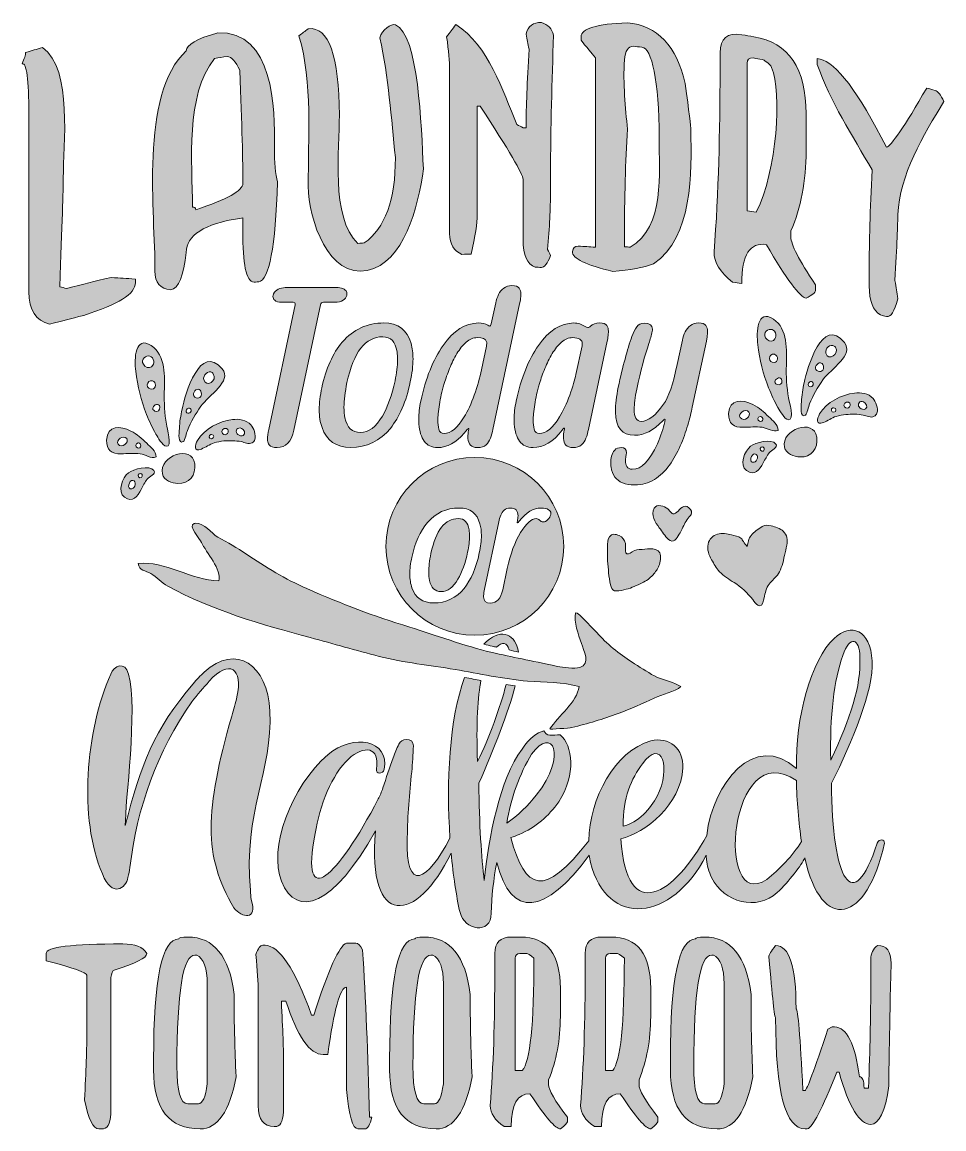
# Model space of a CAD drawing. Header units: inches. Extents: x 0.6 to 5.4, y -5.87 to -0.12.
import ezdxf

# ---------------------------------------------------------------- set-up
doc = ezdxf.new("R2010")
doc.units = ezdxf.units.IN
doc.header["$MEASUREMENT"] = 0
doc.layers.add('Layer 1', color=7, linetype='Continuous')

# ---------------------------------------------------------------- blocks, each defined once
blk = doc.blocks.new('block 3')
at = {"layer": 'Layer 1', "lineweight": 0}
for points, knots in [([(1.7071, -5.2504), (1.7071, -5.3375), (1.7103, -5.4556), (1.7165, -5.6049), (1.683, -5.7845), (1.6209, -5.8747), (1.5307, -5.8747), (1.369, -5.8747), (1.2881, -5.772), (1.2881, -5.5676), (1.2881, -5.5676), (1.2881, -5.5116), (1.2881, -5.5116), (1.2881, -5.0957), (1.3317, -4.8874), (1.4187, -4.8874), (1.4187, -4.8811), (1.4343, -4.878), (1.4654, -4.878), (1.6014, -4.878), (1.6823, -4.9775), (1.7071, -5.1758), (1.7071, -5.1758), (1.7071, -5.2504), (1.7071, -5.2504)], [0, 0, 0, 0, 1, 1, 1, 2, 2, 2, 3, 3, 3, 4, 4, 4, 5, 5, 5, 6, 6, 6, 7, 7, 7, 8, 8, 8, 8]), ([(1.5672, -5.1206), (1.5672, -5.0397), (1.5486, -4.99), (1.512, -4.9713), (1.512, -4.9713), (1.5027, -4.9713), (1.5027, -4.9713), (1.4405, -4.9713), (1.4094, -5.1641), (1.4094, -5.5489), (1.4094, -5.6787), (1.4281, -5.744), (1.4654, -5.744), (1.4654, -5.744), (1.5213, -5.744), (1.5213, -5.744), (1.5423, -5.744), (1.5579, -5.7099), (1.5672, -5.6414), (1.5672, -5.6414), (1.5672, -5.1206), (1.5672, -5.1206)], [0, 0, 0, 0, 1, 1, 1, 2, 2, 2, 3, 3, 3, 4, 4, 4, 5, 5, 5, 6, 6, 6, 7, 7, 7, 7])]:
    blk.add_open_spline(points, degree=3, knots=knots, dxfattribs=at)
blk = doc.blocks.new('block 4')
at = {"layer": 'Layer 1', "lineweight": 0}
for points, knots in [([(2.9339, -5.2504), (2.9339, -5.3375), (2.937, -5.4556), (2.9432, -5.6049), (2.9098, -5.7845), (2.8476, -5.8747), (2.7574, -5.8747), (2.5957, -5.8747), (2.5149, -5.772), (2.5149, -5.5676), (2.5149, -5.5676), (2.5149, -5.5116), (2.5149, -5.5116), (2.5149, -5.0957), (2.5584, -4.8874), (2.6455, -4.8874), (2.6455, -4.8811), (2.661, -4.878), (2.6921, -4.878), (2.8282, -4.878), (2.909, -4.9775), (2.9339, -5.1758), (2.9339, -5.1758), (2.9339, -5.2504), (2.9339, -5.2504)], [0, 0, 0, 0, 1, 1, 1, 2, 2, 2, 3, 3, 3, 4, 4, 4, 5, 5, 5, 6, 6, 6, 7, 7, 7, 8, 8, 8, 8]), ([(2.7939, -5.1206), (2.7939, -5.0397), (2.7753, -4.99), (2.7387, -4.9713), (2.7387, -4.9713), (2.7294, -4.9713), (2.7294, -4.9713), (2.6672, -4.9713), (2.6361, -5.1641), (2.6361, -5.5489), (2.6361, -5.6787), (2.6548, -5.744), (2.6921, -5.744), (2.6921, -5.744), (2.7481, -5.744), (2.7481, -5.744), (2.7691, -5.744), (2.7846, -5.7099), (2.7939, -5.6414), (2.7939, -5.6414), (2.7939, -5.1206), (2.7939, -5.1206)], [0, 0, 0, 0, 1, 1, 1, 2, 2, 2, 3, 3, 3, 4, 4, 4, 5, 5, 5, 6, 6, 6, 7, 7, 7, 7])]:
    blk.add_open_spline(points, degree=3, knots=knots, dxfattribs=at)
blk = doc.blocks.new('block 5')
at = {"layer": 'Layer 1', "lineweight": 0}
for points, knots in [([(3.3412, -5.6438), (3.3412, -5.6725), (3.3739, -5.7293), (3.4384, -5.814), (3.4384, -5.814), (3.4384, -5.8381), (3.4384, -5.8381), (3.4384, -5.8443), (3.426, -5.8568), (3.4019, -5.8747), (3.377, -5.8747), (3.3241, -5.814), (3.2441, -5.692), (3.1795, -5.692), (3.1469, -5.7487), (3.1469, -5.8622), (3.1469, -5.8622), (3.1103, -5.8622), (3.1103, -5.8622), (3.0614, -5.8303), (3.0373, -5.7938), (3.0373, -5.7534), (3.0536, -5.5575), (3.0614, -5.318), (3.0614, -5.0358), (3.0614, -5.0358), (3.0614, -4.9628), (3.0614, -4.9628), (3.0614, -4.906), (3.0901, -4.878), (3.1469, -4.878), (3.1469, -4.878), (3.1951, -4.878), (3.1951, -4.878), (3.3327, -4.878), (3.4019, -4.9674), (3.4019, -5.1454), (3.4019, -5.1454), (3.4019, -5.2916), (3.4019, -5.2916), (3.4019, -5.4121), (3.3817, -5.5217), (3.3412, -5.6197), (3.3412, -5.6197), (3.3412, -5.6438), (3.3412, -5.6438)], [0, 0, 0, 0, 1, 1, 1, 2, 2, 2, 3, 3, 3, 4, 4, 4, 5, 5, 5, 6, 6, 6, 7, 7, 7, 8, 8, 8, 9, 9, 9, 10, 10, 10, 11, 11, 11, 12, 12, 12, 13, 13, 13, 14, 14, 14, 15, 15, 15, 15]), ([(3.265, -4.9876), (3.2448, -4.9713), (3.2324, -4.9628), (3.2285, -4.9628), (3.2285, -4.9628), (3.192, -4.9628), (3.192, -4.9628), (3.1756, -4.9651), (3.1679, -4.9736), (3.1679, -4.9876), (3.1679, -4.9876), (3.1679, -5.5707), (3.1679, -5.5707), (3.1679, -5.5707), (3.2044, -5.5707), (3.2044, -5.5707), (3.2448, -5.5256), (3.265, -5.3312), (3.265, -4.9876)], [0, 0, 0, 0, 1, 1, 1, 2, 2, 2, 3, 3, 3, 4, 4, 4, 5, 5, 5, 6, 6, 6, 6])]:
    blk.add_open_spline(points, degree=3, knots=knots, dxfattribs=at)
blk = doc.blocks.new('block 6')
at = {"layer": 'Layer 1', "lineweight": 0}
for points, knots in [([(3.8108, -5.6438), (3.8108, -5.6725), (3.8434, -5.7293), (3.908, -5.814), (3.908, -5.814), (3.908, -5.8381), (3.908, -5.8381), (3.908, -5.8443), (3.8955, -5.8568), (3.8714, -5.8747), (3.8465, -5.8747), (3.7937, -5.814), (3.7136, -5.692), (3.6491, -5.692), (3.6164, -5.7487), (3.6164, -5.8622), (3.6164, -5.8622), (3.5799, -5.8622), (3.5799, -5.8622), (3.5309, -5.8303), (3.5068, -5.7938), (3.5068, -5.7534), (3.5231, -5.5575), (3.5309, -5.318), (3.5309, -5.0358), (3.5309, -5.0358), (3.5309, -4.9628), (3.5309, -4.9628), (3.5309, -4.906), (3.5597, -4.878), (3.6164, -4.878), (3.6164, -4.878), (3.6646, -4.878), (3.6646, -4.878), (3.8022, -4.878), (3.8714, -4.9674), (3.8714, -5.1454), (3.8714, -5.1454), (3.8714, -5.2916), (3.8714, -5.2916), (3.8714, -5.4121), (3.8512, -5.5217), (3.8108, -5.6197), (3.8108, -5.6197), (3.8108, -5.6438), (3.8108, -5.6438)], [0, 0, 0, 0, 1, 1, 1, 2, 2, 2, 3, 3, 3, 4, 4, 4, 5, 5, 5, 6, 6, 6, 7, 7, 7, 8, 8, 8, 9, 9, 9, 10, 10, 10, 11, 11, 11, 12, 12, 12, 13, 13, 13, 14, 14, 14, 15, 15, 15, 15]), ([(3.7346, -4.9876), (3.7144, -4.9713), (3.7019, -4.9628), (3.6981, -4.9628), (3.6981, -4.9628), (3.6615, -4.9628), (3.6615, -4.9628), (3.6452, -4.9651), (3.6374, -4.9736), (3.6374, -4.9876), (3.6374, -4.9876), (3.6374, -5.5707), (3.6374, -5.5707), (3.6374, -5.5707), (3.674, -5.5707), (3.674, -5.5707), (3.7144, -5.5256), (3.7346, -5.3312), (3.7346, -4.9876)], [0, 0, 0, 0, 1, 1, 1, 2, 2, 2, 3, 3, 3, 4, 4, 4, 5, 5, 5, 6, 6, 6, 6])]:
    blk.add_open_spline(points, degree=3, knots=knots, dxfattribs=at)
blk = doc.blocks.new('block 7')
at = {"layer": 'Layer 1', "lineweight": 0}
for points, knots in [([(4.393, -5.2504), (4.393, -5.3375), (4.3962, -5.4556), (4.4024, -5.6049), (4.3689, -5.7845), (4.3068, -5.8747), (4.2166, -5.8747), (4.0549, -5.8747), (3.974, -5.772), (3.974, -5.5676), (3.974, -5.5676), (3.974, -5.5116), (3.974, -5.5116), (3.974, -5.0957), (4.0176, -4.8874), (4.1046, -4.8874), (4.1046, -4.8811), (4.1202, -4.878), (4.1513, -4.878), (4.2873, -4.878), (4.3682, -4.9775), (4.393, -5.1758), (4.393, -5.1758), (4.393, -5.2504), (4.393, -5.2504)], [0, 0, 0, 0, 1, 1, 1, 2, 2, 2, 3, 3, 3, 4, 4, 4, 5, 5, 5, 6, 6, 6, 7, 7, 7, 8, 8, 8, 8]), ([(4.2531, -5.1206), (4.2531, -5.0397), (4.2345, -4.99), (4.1979, -4.9713), (4.1979, -4.9713), (4.1886, -4.9713), (4.1886, -4.9713), (4.1264, -4.9713), (4.0953, -5.1641), (4.0953, -5.5489), (4.0953, -5.6787), (4.114, -5.744), (4.1513, -5.744), (4.1513, -5.744), (4.2072, -5.744), (4.2072, -5.744), (4.2282, -5.744), (4.2438, -5.7099), (4.2531, -5.6414), (4.2531, -5.6414), (4.2531, -5.1206), (4.2531, -5.1206)], [0, 0, 0, 0, 1, 1, 1, 2, 2, 2, 3, 3, 3, 4, 4, 4, 5, 5, 5, 6, 6, 6, 7, 7, 7, 7])]:
    blk.add_open_spline(points, degree=3, knots=knots, dxfattribs=at)
blk = doc.blocks.new('block 8')
at = {"layer": 'Layer 1', "lineweight": 0}
for points, knots in [([(1.2953, -1.417), (1.2967, -1.1219), (1.2129, -0.4995), (1.4582, -0.2729), (1.4582, -0.2433), (1.5121, -0.2104), (1.6215, -0.1793), (1.9117, -0.1664), (1.9195, -0.5739), (1.9164, -0.7742), (1.9152, -0.8536), (1.9215, -0.9145), (1.9328, -0.953), (1.9215, -1.2926), (1.8887, -1.4652), (1.8344, -1.4727), (1.8278, -1.4736), (1.8245, -1.474), (1.818, -1.4749), (1.7739, -1.4811), (1.7524, -1.4026), (1.7524, -1.2391), (1.7524, -1.1998), (1.7524, -1.1802), (1.7524, -1.141), (1.7459, -1.142), (1.7426, -1.1424), (1.736, -1.1434), (1.5508, -1.171), (1.4582, -1.2334), (1.4582, -1.3202), (1.4449, -1.4422), (1.4174, -1.5075), (1.3767, -1.5154), (1.3227, -1.5104), (1.295, -1.478), (1.2953, -1.417)], [0, 0, 0, 0, 1, 1, 1, 2, 2, 2, 3, 3, 3, 4, 4, 4, 5, 5, 5, 6, 6, 6, 7, 7, 7, 8, 8, 8, 9, 9, 9, 10, 10, 10, 11, 11, 11, 12, 12, 12, 12]), ([(1.4908, -1.0855), (1.502, -1.0835), (1.5071, -1.0877), (1.5071, -1.0989), (1.6704, -1.0446), (1.7524, -1.001), (1.7524, -0.9612), (1.7524, -0.8549), (1.7473, -0.6595), (1.736, -0.374), (1.7146, -0.3272), (1.6931, -0.3039), (1.6706, -0.3023), (1.6444, -0.3064), (1.6313, -0.3085), (1.6051, -0.3128), (1.4516, -0.5032), (1.4894, -0.8523), (1.4908, -1.0855)], [0, 0, 0, 0, 1, 1, 1, 2, 2, 2, 3, 3, 3, 4, 4, 4, 5, 5, 5, 6, 6, 6, 6])]:
    blk.add_open_spline(points, degree=3, knots=knots, dxfattribs=at)
blk = doc.blocks.new('block 9')
at = {"layer": 'Layer 1', "lineweight": 0}
for points, knots in [([(3.4643, -1.3158), (3.4674, -1.2966), (3.4777, -1.2869), (3.4942, -1.2879), (3.5305, -1.29), (3.5486, -1.2911), (3.5849, -1.2936), (3.5849, -0.9652), (3.5849, -0.6369), (3.5849, -0.3086), (3.5344, -0.251), (3.5096, -0.219), (3.5096, -0.2139), (3.5096, -0.2082), (3.5096, -0.2053), (3.5096, -0.1996), (3.5096, -0.1597), (3.5901, -0.1327), (3.7507, -0.1274), (3.9061, -0.141), (4.0066, -0.2486), (4.0508, -0.4431), (4.0703, -0.5875), (4.0804, -0.6677), (4.0805, -0.6849), (4.0823, -0.9031), (4.0932, -1.2417), (3.8854, -1.3797), (3.835, -1.4), (3.7651, -1.4126), (3.6755, -1.4198), (3.5345, -1.3852), (3.4643, -1.3526), (3.4643, -1.3158)], [0, 0, 0, 0, 1, 1, 1, 2, 2, 2, 3, 3, 3, 4, 4, 4, 5, 5, 5, 6, 6, 6, 7, 7, 7, 8, 8, 8, 9, 9, 9, 10, 10, 10, 11, 11, 11, 11]), ([(3.7507, -0.6802), (3.7404, -0.8479), (3.7352, -1.0364), (3.7352, -1.2459), (3.7352, -1.2639), (3.7352, -1.2729), (3.7352, -1.2909), (3.7472, -1.2919), (3.7531, -1.2924), (3.7651, -1.2935), (3.9472, -1.1891), (3.9146, -0.9039), (3.9152, -0.7258), (3.9163, -0.4265), (3.8762, -0.2587), (3.8258, -0.2539), (3.8077, -0.2521), (3.7986, -0.2513), (3.7805, -0.2496), (3.7568, -0.2475), (3.7386, -0.2739), (3.7352, -0.3202), (3.7265, -0.4412), (3.7404, -0.571), (3.7507, -0.6802)], [0, 0, 0, 0, 1, 1, 1, 2, 2, 2, 3, 3, 3, 4, 4, 4, 5, 5, 5, 6, 6, 6, 7, 7, 7, 8, 8, 8, 8])]:
    blk.add_open_spline(points, degree=3, knots=knots, dxfattribs=at)
blk = doc.blocks.new('block 10')
at = {"layer": 'Layer 1', "lineweight": 0}
for points, knots in [([(4.2005, -1.3181), (4.226, -1.0057), (4.23, -0.6928), (4.2322, -0.3796), (4.2322, -0.3412), (4.2322, -0.322), (4.2322, -0.2835), (4.2322, -0.2089), (4.2701, -0.1774), (4.3448, -0.1893), (4.3701, -0.1933), (4.3828, -0.1953), (4.4081, -0.1995), (4.5889, -0.2296), (4.6793, -0.3666), (4.6793, -0.6006), (4.6793, -0.6774), (4.6793, -0.7159), (4.6793, -0.7927), (4.6793, -0.9511), (4.6529, -1.0897), (4.5999, -1.2084), (4.5999, -1.2211), (4.5999, -1.2274), (4.5999, -1.2401), (4.5999, -1.2779), (4.6427, -1.3603), (4.7271, -1.489), (4.7271, -1.5017), (4.7271, -1.508), (4.7271, -1.5207), (4.7271, -1.5288), (4.7108, -1.5418), (4.6793, -1.559), (4.6467, -1.5525), (4.5776, -1.459), (4.4725, -1.2803), (4.3878, -1.2655), (4.3448, -1.3336), (4.3448, -1.4828), (4.3256, -1.4798), (4.3159, -1.4783), (4.2967, -1.4753), (4.2322, -1.4236), (4.2005, -1.3713), (4.2005, -1.3181)], [0, 0, 0, 0, 1, 1, 1, 2, 2, 2, 3, 3, 3, 4, 4, 4, 5, 5, 5, 6, 6, 6, 7, 7, 7, 8, 8, 8, 9, 9, 9, 10, 10, 10, 11, 11, 11, 12, 12, 12, 13, 13, 13, 14, 14, 14, 15, 15, 15, 15]), ([(4.3724, -1.1041), (4.3916, -1.1072), (4.4012, -1.1088), (4.4204, -1.112), (4.529, -0.8921), (4.5541, -0.4911), (4.5, -0.3594), (4.4914, -0.3384), (4.4572, -0.3192), (4.452, -0.3183), (4.4329, -0.315), (4.4233, -0.3134), (4.4041, -0.3102), (4.3826, -0.3097), (4.3724, -0.3193), (4.3724, -0.3377), (4.3724, -0.5932), (4.3724, -0.8486), (4.3724, -1.1041)], [0, 0, 0, 0, 1, 1, 1, 2, 2, 2, 3, 3, 3, 4, 4, 4, 5, 5, 5, 6, 6, 6, 6])]:
    blk.add_open_spline(points, degree=3, knots=knots, dxfattribs=at)
blk = doc.blocks.new('block 11')
at = {"layer": 'Layer 1', "lineweight": 0}
for points, knots in [([(2.9576, -2.386), (3.2126, -2.386), (3.4194, -2.5927), (3.4194, -2.8478), (3.4194, -2.8478), (3.4194, -2.8478), (3.4194, -2.8478), (3.4194, -3.1028), (3.2126, -3.3095), (2.9576, -3.3095), (2.9576, -3.3095), (2.9576, -3.3095), (2.9576, -3.3095), (2.7025, -3.3095), (2.4958, -3.1028), (2.4958, -2.8478), (2.4958, -2.8478), (2.4958, -2.8478), (2.4958, -2.8478), (2.4958, -2.5927), (2.7025, -2.386), (2.9576, -2.386), (2.9576, -2.386), (2.9576, -2.386), (2.9576, -2.386)], [0, 0, 0, 0, 1, 1, 1, 2, 2, 2, 3, 3, 3, 4, 4, 4, 5, 5, 5, 6, 6, 6, 7, 7, 7, 8, 8, 8, 8]), ([(2.8757, -2.6486), (2.8097, -2.6486), (2.7549, -2.6739), (2.7112, -2.7245), (2.6733, -2.7685), (2.6462, -2.8287), (2.63, -2.9051), (2.6231, -2.9367), (2.6197, -2.9656), (2.6197, -2.9917), (2.6197, -3.0186), (2.6234, -3.0425), (2.6308, -3.0634), (2.6489, -3.1156), (2.6867, -3.1417), (2.7442, -3.1417), (2.8085, -3.1417), (2.861, -3.1166), (2.9017, -3.0663), (2.9379, -3.0215), (2.9643, -2.9601), (2.9808, -2.882), (2.988, -2.8485), (2.9916, -2.8181), (2.9916, -2.7909), (2.9916, -2.7684), (2.9891, -2.7481), (2.9841, -2.7303), (2.969, -2.6759), (2.9329, -2.6486), (2.8757, -2.6486)], [0, 0, 0, 0, 1, 1, 1, 2, 2, 2, 3, 3, 3, 4, 4, 4, 5, 5, 5, 6, 6, 6, 7, 7, 7, 8, 8, 8, 9, 9, 9, 10, 10, 10, 10]), ([(3.0031, -3.1096), (3.0031, -3.1316), (3.0148, -3.1426), (3.0381, -3.1426), (3.0714, -3.1426), (3.093, -3.1196), (3.1029, -3.0737), (3.1029, -3.0737), (3.126, -2.9636), (3.126, -2.9636), (3.1425, -2.8864), (3.1655, -2.8238), (3.1952, -2.7758), (3.2249, -2.7279), (3.252, -2.7039), (3.2765, -2.7039), (3.2839, -2.7039), (3.2898, -2.7064), (3.2942, -2.7113), (3.2997, -2.7176), (3.3057, -2.7208), (3.3123, -2.7208), (3.3211, -2.7208), (3.3294, -2.7169), (3.3373, -2.709), (3.3451, -2.7012), (3.35, -2.6923), (3.3519, -2.6825), (3.3524, -2.6803), (3.3527, -2.6782), (3.3527, -2.6763), (3.3527, -2.6683), (3.3487, -2.662), (3.3408, -2.6573), (3.3309, -2.6515), (3.3181, -2.6486), (3.3024, -2.6486), (3.2617, -2.6486), (3.2234, -2.6716), (3.1874, -2.7175), (3.1833, -2.723), (3.1804, -2.7257), (3.1787, -2.7257), (3.1782, -2.7257), (3.1779, -2.7251), (3.1779, -2.7237), (3.1779, -2.722), (3.1782, -2.7198), (3.1787, -2.7171), (3.1809, -2.7069), (3.182, -2.6978), (3.182, -2.6899), (3.182, -2.6624), (3.1691, -2.6486), (3.1433, -2.6486), (3.129, -2.6486), (3.1179, -2.6521), (3.1099, -2.6591), (3.1019, -2.6662), (3.0959, -2.6752), (3.092, -2.6862), (3.088, -2.6972), (3.0847, -2.7086), (3.0823, -2.7204), (3.0823, -2.7204), (3.0076, -3.0704), (3.0076, -3.0704), (3.0052, -3.0825), (3.0037, -3.0941), (3.0031, -3.1051), (3.0031, -3.1051), (3.0031, -3.1096), (3.0031, -3.1096)], [0, 0, 0, 0, 1, 1, 1, 2, 2, 2, 3, 3, 3, 4, 4, 4, 5, 5, 5, 6, 6, 6, 7, 7, 7, 8, 8, 8, 9, 9, 9, 10, 10, 10, 11, 11, 11, 12, 12, 12, 13, 13, 13, 14, 14, 14, 15, 15, 15, 16, 16, 16, 17, 17, 17, 18, 18, 18, 19, 19, 19, 20, 20, 20, 21, 21, 21, 22, 22, 22, 23, 23, 23, 24, 24, 24, 24])]:
    blk.add_open_spline(points, degree=3, knots=knots, dxfattribs=at)
blk = doc.blocks.new('block 12')
at = {"layer": 'Layer 1', "lineweight": 0}
for points, knots in [([(2.6266, -1.7942), (2.6331, -1.8176), (2.6363, -1.8441), (2.6363, -1.8736), (2.6363, -1.9093), (2.6316, -1.9491), (2.6223, -1.993), (2.6007, -2.0953), (2.5661, -2.1758), (2.5185, -2.2346), (2.4652, -2.3005), (2.3964, -2.3335), (2.3121, -2.3335), (2.2368, -2.3335), (2.1873, -2.2992), (2.1635, -2.2308), (2.1538, -2.2034), (2.1489, -2.1721), (2.1489, -2.1368), (2.1489, -2.1025), (2.1534, -2.0647), (2.1624, -2.0233), (2.1837, -1.9231), (2.2192, -1.8442), (2.2689, -1.7866), (2.3261, -1.7203), (2.398, -1.6872), (2.4845, -1.6872), (2.5594, -1.6872), (2.6068, -1.7228), (2.6266, -1.7942)], [0, 0, 0, 0, 1, 1, 1, 2, 2, 2, 3, 3, 3, 4, 4, 4, 5, 5, 5, 6, 6, 6, 7, 7, 7, 8, 8, 8, 9, 9, 9, 10, 10, 10, 10]), ([(2.5558, -1.8785), (2.5558, -1.8637), (2.5549, -1.8498), (2.5531, -1.8369), (2.5455, -1.785), (2.5209, -1.759), (2.4791, -1.759), (2.389, -1.759), (2.327, -1.8383), (2.2932, -1.9968), (2.2827, -2.0465), (2.2775, -2.0894), (2.2775, -2.1254), (2.2775, -2.1456), (2.2791, -2.1638), (2.2824, -2.18), (2.2928, -2.2308), (2.3197, -2.2562), (2.3629, -2.2562), (2.4058, -2.2562), (2.4438, -2.2279), (2.4769, -2.1713), (2.5054, -2.1227), (2.5273, -2.0616), (2.5428, -1.9882), (2.5515, -1.9467), (2.5558, -1.9102), (2.5558, -1.8785)], [0, 0, 0, 0, 1, 1, 1, 2, 2, 2, 3, 3, 3, 4, 4, 4, 5, 5, 5, 6, 6, 6, 7, 7, 7, 8, 8, 8, 9, 9, 9, 9])]:
    blk.add_open_spline(points, degree=3, knots=knots, dxfattribs=at)
blk = doc.blocks.new('block 13')
at = {"layer": 'Layer 1', "lineweight": 0}
for points, knots in [([(2.6768, -2.0935), (2.7021, -1.9746), (2.7406, -1.8781), (2.7925, -1.8039), (2.8472, -1.7261), (2.9087, -1.6872), (2.9768, -1.6872), (2.9948, -1.6872), (3.0108, -1.6911), (3.0248, -1.6991), (3.0295, -1.7019), (3.0333, -1.7034), (3.0362, -1.7034), (3.0387, -1.7034), (3.0409, -1.6992), (3.0427, -1.691), (3.0427, -1.691), (3.0659, -1.5829), (3.0659, -1.5829), (3.0692, -1.5677), (3.0742, -1.5533), (3.081, -1.5394), (3.0879, -1.5255), (3.0969, -1.5143), (3.1081, -1.5059), (3.1192, -1.4974), (3.1333, -1.4932), (3.1502, -1.4932), (3.1693, -1.4932), (3.1821, -1.4977), (3.1886, -1.5067), (3.194, -1.5146), (3.1967, -1.5245), (3.1967, -1.5364), (3.1967, -1.5382), (3.1964, -1.5433), (3.1959, -1.5515), (3.1953, -1.5598), (3.1934, -1.5717), (3.1902, -1.5872), (3.1902, -1.5872), (3.0513, -2.24), (3.0513, -2.24), (3.0481, -2.2558), (3.0439, -2.271), (3.0389, -2.2854), (3.0338, -2.2998), (3.0261, -2.3116), (3.0157, -2.3208), (3.0052, -2.3299), (2.9904, -2.3345), (2.9713, -2.3345), (2.9544, -2.3345), (2.9422, -2.3302), (2.9346, -2.3216), (2.927, -2.3129), (2.9227, -2.3018), (2.9216, -2.2881), (2.9216, -2.2881), (2.9216, -2.2805), (2.9216, -2.2805), (2.9216, -2.269), (2.9229, -2.2569), (2.9254, -2.2443), (2.9258, -2.2421), (2.926, -2.2403), (2.926, -2.2389), (2.926, -2.2364), (2.9254, -2.2351), (2.9243, -2.2351), (2.9229, -2.2351), (2.9157, -2.243), (2.9027, -2.2589), (2.8595, -2.3093), (2.8134, -2.3345), (2.7644, -2.3345), (2.7338, -2.3345), (2.7105, -2.3235), (2.6947, -2.3013), (2.6788, -2.2791), (2.6696, -2.2497), (2.6671, -2.213), (2.6664, -2.2043), (2.666, -2.1955), (2.666, -2.1865), (2.666, -2.1577), (2.6696, -2.1267), (2.6768, -2.0935)], [0, 0, 0, 0, 1, 1, 1, 2, 2, 2, 3, 3, 3, 4, 4, 4, 5, 5, 5, 6, 6, 6, 7, 7, 7, 8, 8, 8, 9, 9, 9, 10, 10, 10, 11, 11, 11, 12, 12, 12, 13, 13, 13, 14, 14, 14, 15, 15, 15, 16, 16, 16, 17, 17, 17, 18, 18, 18, 19, 19, 19, 20, 20, 20, 21, 21, 21, 22, 22, 22, 23, 23, 23, 24, 24, 24, 25, 25, 25, 26, 26, 26, 27, 27, 27, 28, 28, 28, 29, 29, 29, 29]), ([(2.7655, -2.193), (2.7655, -2.2088), (2.7673, -2.2242), (2.7709, -2.2392), (2.7745, -2.2541), (2.7835, -2.2616), (2.7979, -2.2616), (2.8325, -2.2616), (2.8672, -2.2329), (2.9022, -2.1757), (2.9213, -2.1447), (2.9387, -2.1066), (2.9546, -2.0614), (2.9704, -2.0162), (2.9829, -1.9725), (2.9919, -1.9303), (2.9919, -1.9303), (3.0178, -1.8082), (3.0178, -1.8082), (3.0189, -1.8035), (3.0194, -1.799), (3.0194, -1.7947), (3.0194, -1.7911), (3.0191, -1.7877), (3.0184, -1.7844), (3.0144, -1.7704), (2.9984, -1.7634), (2.9703, -1.7634), (2.9497, -1.7634), (2.9306, -1.7712), (2.9127, -1.7869), (2.8949, -1.8025), (2.8788, -1.8225), (2.8644, -1.8466), (2.8499, -1.8707), (2.8372, -1.8964), (2.8263, -1.9236), (2.8153, -1.9508), (2.8061, -1.9765), (2.7987, -2.0009), (2.7913, -2.0252), (2.7862, -2.0445), (2.7833, -2.059), (2.7757, -2.0946), (2.7703, -2.1279), (2.7671, -2.1589), (2.766, -2.1712), (2.7655, -2.1825), (2.7655, -2.193)], [0, 0, 0, 0, 1, 1, 1, 2, 2, 2, 3, 3, 3, 4, 4, 4, 5, 5, 5, 6, 6, 6, 7, 7, 7, 8, 8, 8, 9, 9, 9, 10, 10, 10, 11, 11, 11, 12, 12, 12, 13, 13, 13, 14, 14, 14, 15, 15, 15, 16, 16, 16, 16])]:
    blk.add_open_spline(points, degree=3, knots=knots, dxfattribs=at)
blk = doc.blocks.new('block 14')
at = {"layer": 'Layer 1', "lineweight": 0}
for points, knots in [([(3.6436, -1.7007), (3.649, -1.7086), (3.6517, -1.7185), (3.6517, -1.7304), (3.6517, -1.7322), (3.6515, -1.7372), (3.6511, -1.7455), (3.6508, -1.7538), (3.649, -1.7657), (3.6457, -1.7812), (3.6457, -1.7812), (3.5479, -2.24), (3.5479, -2.24), (3.5447, -2.2558), (3.5404, -2.271), (3.5352, -2.2854), (3.53, -2.2998), (3.5223, -2.3116), (3.512, -2.3208), (3.5017, -2.3299), (3.487, -2.3345), (3.4679, -2.3345), (3.451, -2.3345), (3.4388, -2.3302), (3.4312, -2.3216), (3.4236, -2.3129), (3.4193, -2.3018), (3.4182, -2.2881), (3.4182, -2.2881), (3.4182, -2.2805), (3.4182, -2.2805), (3.4182, -2.269), (3.4195, -2.2569), (3.422, -2.2443), (3.4227, -2.2411), (3.4231, -2.2385), (3.4231, -2.2367), (3.4231, -2.2346), (3.4226, -2.2335), (3.4215, -2.2335), (3.4197, -2.2335), (3.4163, -2.2369), (3.4112, -2.2438), (3.3655, -2.3043), (3.315, -2.3345), (3.2599, -2.3345), (3.2293, -2.3345), (3.206, -2.3235), (3.1902, -2.3013), (3.1743, -2.2791), (3.1652, -2.2497), (3.1626, -2.213), (3.1619, -2.2043), (3.1616, -2.1955), (3.1616, -2.1865), (3.1616, -2.1577), (3.1652, -2.1267), (3.1724, -2.0935), (3.1976, -1.9746), (3.2361, -1.8781), (3.288, -1.8039), (3.3428, -1.7261), (3.4042, -1.6872), (3.4723, -1.6872), (3.4928, -1.6872), (3.5124, -1.6935), (3.5312, -1.7061), (3.5359, -1.7093), (3.5402, -1.711), (3.5441, -1.711), (3.5488, -1.711), (3.5533, -1.709), (3.5577, -1.705), (3.5695, -1.6931), (3.5856, -1.6872), (3.6057, -1.6872), (3.6248, -1.6872), (3.6374, -1.6917), (3.6436, -1.7007)], [0, 0, 0, 0, 1, 1, 1, 2, 2, 2, 3, 3, 3, 4, 4, 4, 5, 5, 5, 6, 6, 6, 7, 7, 7, 8, 8, 8, 9, 9, 9, 10, 10, 10, 11, 11, 11, 12, 12, 12, 13, 13, 13, 14, 14, 14, 15, 15, 15, 16, 16, 16, 17, 17, 17, 18, 18, 18, 19, 19, 19, 20, 20, 20, 21, 21, 21, 22, 22, 22, 23, 23, 23, 24, 24, 24, 25, 25, 25, 26, 26, 26, 26]), ([(3.516, -1.7947), (3.516, -1.7738), (3.4993, -1.7634), (3.4658, -1.7634), (3.4453, -1.7634), (3.4261, -1.7712), (3.4082, -1.7869), (3.3904, -1.8025), (3.3743, -1.8225), (3.3599, -1.8466), (3.3455, -1.8707), (3.3327, -1.8964), (3.3215, -1.9236), (3.3103, -1.9508), (3.3012, -1.9765), (3.294, -2.0009), (3.2867, -2.0252), (3.2817, -2.0445), (3.2788, -2.059), (3.2713, -2.0946), (3.2659, -2.1279), (3.2626, -2.1589), (3.2615, -2.1712), (3.261, -2.1825), (3.261, -2.193), (3.261, -2.2088), (3.2628, -2.2242), (3.2664, -2.2392), (3.27, -2.2541), (3.279, -2.2616), (3.2934, -2.2616), (3.328, -2.2616), (3.3628, -2.2329), (3.3977, -2.1757), (3.4172, -2.1436), (3.4348, -2.1056), (3.4507, -2.0616), (3.4665, -2.0177), (3.4773, -1.9822), (3.4831, -1.9552), (3.4831, -1.9552), (3.515, -1.8055), (3.515, -1.8055), (3.5157, -1.8016), (3.516, -1.798), (3.516, -1.7947)], [0, 0, 0, 0, 1, 1, 1, 2, 2, 2, 3, 3, 3, 4, 4, 4, 5, 5, 5, 6, 6, 6, 7, 7, 7, 8, 8, 8, 9, 9, 9, 10, 10, 10, 11, 11, 11, 12, 12, 12, 13, 13, 13, 14, 14, 14, 15, 15, 15, 15])]:
    blk.add_open_spline(points, degree=3, knots=knots, dxfattribs=at)
blk = doc.blocks.new('block 15')
at = {"layer": 'Layer 1', "lineweight": 0}
for points, knots in [([(3.5524, -4.453), (3.3215, -4.764), (3.146, -4.7845), (3.0717, -4.4913), (3.0546, -4.574), (3.0446, -4.6695), (3.0431, -4.7537), (3.0431, -4.8706), (2.9006, -4.8392), (2.8806, -4.7508), (2.8609, -4.6634), (2.8449, -4.5568), (2.8344, -4.4415), (2.6587, -4.8091), (2.3941, -4.8389), (2.4413, -4.3259), (2.2246, -4.7166), (2.0321, -4.785), (1.9522, -4.5883), (1.8852, -4.42), (2.0007, -4.0963), (2.1946, -3.9294), (2.3273, -3.8196), (2.5141, -3.8524), (2.487, -4.0064), (2.4798, -4.0335), (2.4413, -4.0335), (2.447, -4.005), (2.4642, -3.8895), (2.3829, -3.8781), (2.3002, -3.9537), (2.216, -4.0293), (2.1504, -4.1975), (2.1276, -4.3401), (2.0478, -4.7551), (2.246, -4.564), (2.4556, -4.1604), (2.4656, -4.1433), (2.4727, -4.1234), (2.4798, -4.1034), (2.497, -4.0506), (2.5141, -3.9979), (2.5326, -3.9465), (2.5412, -3.9223), (2.5511, -3.8981), (2.5625, -3.8752), (2.5697, -3.8596), (2.5839, -3.8524), (2.6011, -3.851), (2.6239, -3.8496), (2.6381, -3.8624), (2.6381, -3.8852), (2.6367, -3.9294), (2.6339, -3.9751), (2.6296, -4.0193), (2.6182, -4.1333), (2.6067, -4.246), (2.6067, -4.3615), (2.5963, -4.6566), (2.7114, -4.5881), (2.8283, -4.3643), (2.8088, -4.0743), (2.8247, -3.7458), (2.9038, -3.5291), (2.9189, -3.5318), (2.934, -3.5345), (2.9491, -3.5373), (2.9624, -3.5397), (2.976, -3.5422), (2.9895, -3.5447), (2.9729, -3.6229), (2.9634, -3.7705), (2.9718, -3.9651), (3.0323, -3.8453), (3.0909, -3.681), (3.1197, -3.5665), (3.1355, -3.5688), (3.1513, -3.5711), (3.1673, -3.5731), (3.1332, -3.7038), (3.0566, -3.9048), (2.979, -4.0777), (2.979, -4.2931), (2.9932, -4.467), (3.0061, -4.584), (3.0303, -4.3601), (3.0859, -4.0592), (3.2029, -3.9009), (3.2418, -3.8449), (3.2809, -3.8157), (3.3165, -3.8064), (3.3165, -3.8064), (3.3197, -3.8122), (3.3197, -3.8122), (3.329, -3.8291), (3.3466, -3.8291), (3.3532, -3.8291), (3.3617, -3.8291), (3.381, -3.8281), (3.4016, -3.8268), (3.4662, -3.8835), (3.4848, -4.0327), (3.3939, -4.1747), (3.3412, -4.2503), (3.2742, -4.3088), (3.1872, -4.3444), (3.1758, -4.3501), (3.1601, -4.3558), (3.1444, -4.3615), (3.2201, -4.6354), (3.3157, -4.6794), (3.5492, -4.3784), (3.5542, -4.1548), (3.6843, -3.9141), (3.8717, -3.8581), (3.9672, -3.8353), (4.0457, -3.9009), (4.0385, -3.9993), (4.03, -4.1904), (3.8432, -4.3373), (3.7162, -4.3672), (3.7449, -4.8243), (3.9982, -4.6534), (4.1625, -4.35), (4.1948, -4.0778), (4.4102, -3.8081), (4.6289, -4.0022), (4.6203, -3.7426), (4.7088, -3.4332), (4.8243, -3.3262), (4.9127, -3.2435), (5.0125, -3.2806), (5.0225, -3.4432), (5.0296, -3.5972), (4.9198, -3.8624), (4.8114, -4.0777), (4.8129, -4.584), (4.9241, -4.7779), (5.0481, -4.39), (5.0596, -4.3658), (5.0866, -4.3701), (5.0866, -4.39), (4.9954, -4.805), (4.7615, -4.8635), (4.6717, -4.467), (4.656, -4.5013), (4.5904, -4.5911), (4.5291, -4.6467), (4.4236, -4.7423), (4.2524, -4.7009), (4.1883, -4.5683), (4.1726, -4.5383), (4.1654, -4.507), (4.1612, -4.4742), (4.1604, -4.4672), (4.16, -4.4602), (4.1595, -4.4532), (3.9826, -4.7988), (3.6464, -4.8337), (3.558, -4.4913), (3.5556, -4.4787), (3.5538, -4.4659), (3.5524, -4.453)], [0, 0, 0, 0, 1, 1, 1, 2, 2, 2, 3, 3, 3, 4, 4, 4, 5, 5, 5, 6, 6, 6, 7, 7, 7, 8, 8, 8, 9, 9, 9, 10, 10, 10, 11, 11, 11, 12, 12, 12, 13, 13, 13, 14, 14, 14, 15, 15, 15, 16, 16, 16, 17, 17, 17, 18, 18, 18, 19, 19, 19, 20, 20, 20, 21, 21, 21, 22, 22, 22, 23, 23, 23, 24, 24, 24, 25, 25, 25, 26, 26, 26, 27, 27, 27, 28, 28, 28, 29, 29, 29, 30, 30, 30, 31, 31, 31, 32, 32, 32, 33, 33, 33, 34, 34, 34, 35, 35, 35, 36, 36, 36, 37, 37, 37, 38, 38, 38, 39, 39, 39, 40, 40, 40, 41, 41, 41, 42, 42, 42, 43, 43, 43, 44, 44, 44, 45, 45, 45, 46, 46, 46, 47, 47, 47, 48, 48, 48, 49, 49, 49, 50, 50, 50, 51, 51, 51, 52, 52, 52, 53, 53, 53, 54, 54, 54, 54]), ([(4.8072, -3.958), (4.9098, -3.7426), (4.9654, -3.5729), (4.9583, -3.4246), (4.9583, -3.3234), (4.907, -3.3077), (4.8699, -3.4146), (4.8243, -3.5387), (4.8014, -3.7341), (4.8072, -3.958)], [0, 0, 0, 0, 1, 1, 1, 2, 2, 2, 3, 3, 3, 3]), ([(3.123, -4.2859), (3.1786, -4.2489), (3.2371, -4.1932), (3.277, -4.1405), (3.441, -3.9309), (3.3611, -3.7768), (3.2528, -3.928), (3.1915, -4.025), (3.143, -4.1633), (3.123, -4.2859)], [0, 0, 0, 0, 1, 1, 1, 2, 2, 2, 3, 3, 3, 3]), ([(3.7277, -4.3016), (3.8075, -4.2859), (3.8717, -4.2089), (3.9045, -4.1462), (3.9801, -4.0007), (3.9287, -3.8382), (3.8289, -3.9779), (3.7704, -4.0535), (3.7277, -4.1547), (3.7277, -4.3016)], [0, 0, 0, 0, 1, 1, 1, 2, 2, 2, 3, 3, 3, 3]), ([(4.4749, -4.5783), (4.5376, -4.5298), (4.6132, -4.4528), (4.6546, -4.3815), (4.6417, -4.2859), (4.6303, -4.1676), (4.6289, -4.0649), (4.2767, -3.8211), (4.2054, -4.7622), (4.4749, -4.5783)], [0, 0, 0, 0, 1, 1, 1, 2, 2, 2, 3, 3, 3, 3])]:
    blk.add_open_spline(points, degree=3, knots=knots, dxfattribs=at)
blk = doc.blocks.new('block 16')
at = {"layer": 'Layer 1', "lineweight": 0}
for points, knots in [([(1.6974, -2.1889), (1.7313, -2.1848), (1.7699, -2.1903), (1.7939, -2.2168), (1.8071, -2.2312), (1.8225, -2.2695), (1.8145, -2.2934), (1.8121, -2.3005), (1.8077, -2.3064), (1.8005, -2.3099), (1.7812, -2.3195), (1.7612, -2.3071), (1.743, -2.3035), (1.7156, -2.2981), (1.6813, -2.2981), (1.6535, -2.3003), (1.6371, -2.3016), (1.6183, -2.3054), (1.6026, -2.3102), (1.5782, -2.3178), (1.5595, -2.3329), (1.5364, -2.3422), (1.4954, -2.3588), (1.5022, -2.3219), (1.5166, -2.2978), (1.553, -2.2368), (1.6284, -2.1974), (1.6974, -2.1889)], [0, 0, 0, 0, 1, 1, 1, 2, 2, 2, 3, 3, 3, 4, 4, 4, 5, 5, 5, 6, 6, 6, 7, 7, 7, 8, 8, 8, 9, 9, 9, 9]), ([(1.6459, -2.2607), (1.6649, -2.2824), (1.6907, -2.2472), (1.6663, -2.2361), (1.666, -2.236), (1.6657, -2.2358), (1.6654, -2.2357), (1.6522, -2.2308), (1.6355, -2.2489), (1.6459, -2.2607)], [0, 0, 0, 0, 1, 1, 1, 2, 2, 2, 3, 3, 3, 3]), ([(1.7232, -2.2631), (1.724, -2.2641), (1.7249, -2.2651), (1.7259, -2.266), (1.7336, -2.273), (1.7462, -2.2772), (1.7545, -2.2715), (1.7694, -2.2615), (1.7578, -2.2404), (1.745, -2.2346), (1.7257, -2.2259), (1.7091, -2.2458), (1.7232, -2.2631)], [0, 0, 0, 0, 1, 1, 1, 2, 2, 2, 3, 3, 3, 4, 4, 4, 4]), ([(1.5897, -2.2888), (1.6047, -2.2873), (1.6051, -2.2664), (1.5895, -2.2658), (1.5879, -2.2657), (1.5864, -2.266), (1.5851, -2.2664), (1.5737, -2.2702), (1.5744, -2.2904), (1.5897, -2.2888)], [0, 0, 0, 0, 1, 1, 1, 2, 2, 2, 3, 3, 3, 3])]:
    blk.add_open_spline(points, degree=3, knots=knots, dxfattribs=at)
blk = doc.blocks.new('block 17')
at = {"layer": 'Layer 1', "lineweight": 0}
for points, knots in [([(1.645, -1.9261), (1.6974, -1.99), (1.5744, -2.0628), (1.5339, -2.1199), (1.5062, -2.159), (1.4827, -2.201), (1.4639, -2.2451), (1.4584, -2.2581), (1.4529, -2.2944), (1.4425, -2.3033), (1.4296, -2.3145), (1.4226, -2.2977), (1.4208, -2.2848), (1.4187, -2.2696), (1.4215, -2.2508), (1.4222, -2.2351), (1.4236, -2.2017), (1.4291, -2.1682), (1.4359, -2.1354), (1.4518, -2.0581), (1.5304, -1.7864), (1.645, -1.9261)], [0, 0, 0, 0, 1, 1, 1, 2, 2, 2, 3, 3, 3, 4, 4, 4, 5, 5, 5, 6, 6, 6, 7, 7, 7, 7]), ([(1.5983, -1.9511), (1.5966, -1.9485), (1.5947, -1.9464), (1.5926, -1.9448), (1.5732, -1.9301), (1.5425, -1.9595), (1.5488, -1.9824), (1.5606, -2.0251), (1.6223, -1.9872), (1.5983, -1.9511)], [0, 0, 0, 0, 1, 1, 1, 2, 2, 2, 3, 3, 3, 3]), ([(1.5361, -2.0487), (1.5328, -2.0373), (1.527, -2.0324), (1.5208, -2.0317), (1.5041, -2.0298), (1.4844, -2.0589), (1.502, -2.0722), (1.5209, -2.0863), (1.5424, -2.0702), (1.5361, -2.0487)], [0, 0, 0, 0, 1, 1, 1, 2, 2, 2, 3, 3, 3, 3]), ([(1.4741, -2.1296), (1.4686, -2.1287), (1.4621, -2.1312), (1.4587, -2.138), (1.4495, -2.1562), (1.4783, -2.1641), (1.4832, -2.1454), (1.4856, -2.1364), (1.4805, -2.1307), (1.4741, -2.1296)], [0, 0, 0, 0, 1, 1, 1, 2, 2, 2, 3, 3, 3, 3])]:
    blk.add_open_spline(points, degree=3, knots=knots, dxfattribs=at)
blk = doc.blocks.new('block 18')
at = {"layer": 'Layer 1', "lineweight": 0}
for points, knots in [([(1.2764, -1.8048), (1.3524, -1.8537), (1.3454, -1.9693), (1.3437, -2.0443), (1.3424, -2.101), (1.3451, -2.1576), (1.3549, -2.2134), (1.3574, -2.2275), (1.387, -2.3337), (1.3548, -2.328), (1.3322, -2.324), (1.3102, -2.282), (1.3001, -2.2642), (1.2813, -2.2316), (1.2654, -2.1973), (1.2516, -2.1623), (1.2234, -2.0905), (1.2039, -2.0147), (1.1951, -1.9381), (1.1875, -1.8725), (1.191, -1.7499), (1.2764, -1.8048)], [0, 0, 0, 0, 1, 1, 1, 2, 2, 2, 3, 3, 3, 4, 4, 4, 5, 5, 5, 6, 6, 6, 7, 7, 7, 7]), ([(1.2431, -1.9107), (1.2589, -1.9248), (1.2762, -1.9198), (1.2845, -1.9072), (1.2898, -1.899), (1.2914, -1.8877), (1.2865, -1.8762), (1.2811, -1.8635), (1.2717, -1.8583), (1.2622, -1.8581), (1.2394, -1.8577), (1.2158, -1.8863), (1.2431, -1.9107)], [0, 0, 0, 0, 1, 1, 1, 2, 2, 2, 3, 3, 3, 4, 4, 4, 4]), ([(1.283, -1.9878), (1.2823, -1.9876), (1.2816, -1.9874), (1.2809, -1.9873), (1.2675, -1.9846), (1.2555, -1.9952), (1.2553, -2.0092), (1.2552, -2.0227), (1.2669, -2.031), (1.2798, -2.0304), (1.3028, -2.0295), (1.3033, -1.9939), (1.283, -1.9878)], [0, 0, 0, 0, 1, 1, 1, 2, 2, 2, 3, 3, 3, 4, 4, 4, 4]), ([(1.2952, -2.145), (1.3096, -2.1516), (1.3225, -2.14), (1.3204, -2.1248), (1.3186, -2.1116), (1.3106, -2.1084), (1.3025, -2.1105), (1.2879, -2.1142), (1.2732, -2.1351), (1.2952, -2.145)], [0, 0, 0, 0, 1, 1, 1, 2, 2, 2, 3, 3, 3, 3])]:
    blk.add_open_spline(points, degree=3, knots=knots, dxfattribs=at)
blk = doc.blocks.new('block 19')
at = {"layer": 'Layer 1', "lineweight": 0}
for points, knots in [([(1.12, -2.3669), (1.0706, -2.3682), (1.0416, -2.3482), (1.0438, -2.2954), (1.047, -2.2181), (1.1157, -2.2207), (1.1702, -2.2485), (1.2027, -2.2651), (1.2268, -2.2875), (1.2525, -2.3124), (1.2734, -2.3325), (1.2992, -2.3507), (1.3008, -2.383), (1.2765, -2.3944), (1.2438, -2.37), (1.2188, -2.367), (1.186, -2.3631), (1.1528, -2.3661), (1.12, -2.3669)], [0, 0, 0, 0, 1, 1, 1, 2, 2, 2, 3, 3, 3, 4, 4, 4, 5, 5, 5, 6, 6, 6, 6]), ([(1.1412, -2.2816), (1.1196, -2.2708), (1.0821, -2.3084), (1.1114, -2.3233), (1.1373, -2.3365), (1.1681, -2.2949), (1.1412, -2.2816)], [0, 0, 0, 0, 1, 1, 1, 2, 2, 2, 2]), ([(1.2045, -2.3357), (1.2259, -2.3441), (1.2266, -2.3105), (1.2089, -2.3106), (1.2085, -2.3106), (1.2081, -2.3107), (1.2077, -2.3107), (1.1937, -2.3119), (1.1921, -2.3309), (1.2045, -2.3357)], [0, 0, 0, 0, 1, 1, 1, 2, 2, 2, 3, 3, 3, 3])]:
    blk.add_open_spline(points, degree=3, knots=knots, dxfattribs=at)
blk = doc.blocks.new('block 20')
at = {"layer": 'Layer 1', "lineweight": 0}
for points, knots in [([(1.158, -2.4651), (1.1804, -2.4473), (1.2675, -2.4239), (1.2895, -2.4539), (1.3028, -2.4721), (1.265, -2.4853), (1.2547, -2.499), (1.2422, -2.5156), (1.2333, -2.5337), (1.2236, -2.552), (1.2045, -2.588), (1.1789, -2.6222), (1.1369, -2.5922), (1.0967, -2.5636), (1.1265, -2.4903), (1.158, -2.4651)], [0, 0, 0, 0, 1, 1, 1, 2, 2, 2, 3, 3, 3, 4, 4, 4, 5, 5, 5, 5]), ([(1.2164, -2.4917), (1.2309, -2.4952), (1.234, -2.4726), (1.2213, -2.4692), (1.2073, -2.4655), (1.2017, -2.4882), (1.2164, -2.4917)], [0, 0, 0, 0, 1, 1, 1, 2, 2, 2, 2]), ([(1.1759, -2.5486), (1.1935, -2.5453), (1.2019, -2.5084), (1.1806, -2.5052), (1.161, -2.5022), (1.1444, -2.5545), (1.1759, -2.5486)], [0, 0, 0, 0, 1, 1, 1, 2, 2, 2, 2])]:
    blk.add_open_spline(points, degree=3, knots=knots, dxfattribs=at)
blk = doc.blocks.new('block 21')
at = {"layer": 'Layer 1', "lineweight": 0}
for points, knots in [([(4.9303, -2.0512), (4.9641, -2.047), (5.0028, -2.0526), (5.0268, -2.0791), (5.0399, -2.0935), (5.0554, -2.1318), (5.0473, -2.1557), (5.045, -2.1628), (5.0405, -2.1686), (5.0333, -2.1722), (5.014, -2.1818), (4.994, -2.1694), (4.9758, -2.1658), (4.9484, -2.1604), (4.9141, -2.1604), (4.8863, -2.1626), (4.8699, -2.1639), (4.8512, -2.1676), (4.8355, -2.1725), (4.811, -2.18), (4.7924, -2.1952), (4.7692, -2.2045), (4.7282, -2.2211), (4.7351, -2.1841), (4.7495, -2.16), (4.7858, -2.0991), (4.8612, -2.0597), (4.9303, -2.0512)], [0, 0, 0, 0, 1, 1, 1, 2, 2, 2, 3, 3, 3, 4, 4, 4, 5, 5, 5, 6, 6, 6, 7, 7, 7, 8, 8, 8, 9, 9, 9, 9]), ([(4.8787, -2.123), (4.8977, -2.1447), (4.9235, -2.1095), (4.8992, -2.0984), (4.8989, -2.0982), (4.8986, -2.0981), (4.8983, -2.098), (4.885, -2.0931), (4.8684, -2.1112), (4.8787, -2.123)], [0, 0, 0, 0, 1, 1, 1, 2, 2, 2, 3, 3, 3, 3]), ([(4.956, -2.1254), (4.9568, -2.1264), (4.9578, -2.1274), (4.9588, -2.1283), (4.9664, -2.1353), (4.979, -2.1395), (4.9874, -2.1338), (5.0022, -2.1237), (4.9907, -2.1027), (4.9778, -2.0969), (4.9586, -2.0882), (4.942, -2.1081), (4.956, -2.1254)], [0, 0, 0, 0, 1, 1, 1, 2, 2, 2, 3, 3, 3, 4, 4, 4, 4]), ([(4.8226, -2.1511), (4.8376, -2.1496), (4.838, -2.1286), (4.8223, -2.1281), (4.8207, -2.128), (4.8192, -2.1283), (4.8179, -2.1287), (4.8066, -2.1325), (4.8073, -2.1526), (4.8226, -2.1511)], [0, 0, 0, 0, 1, 1, 1, 2, 2, 2, 3, 3, 3, 3])]:
    blk.add_open_spline(points, degree=3, knots=knots, dxfattribs=at)
blk = doc.blocks.new('block 22')
at = {"layer": 'Layer 1', "lineweight": 0}
for points, knots in [([(4.8778, -1.7884), (4.9302, -1.8523), (4.8073, -1.9251), (4.7668, -1.9822), (4.739, -2.0213), (4.7155, -2.0633), (4.6968, -2.1074), (4.6913, -2.1204), (4.6857, -2.1566), (4.6754, -2.1656), (4.6624, -2.1767), (4.6554, -2.16), (4.6536, -2.147), (4.6516, -2.1318), (4.6543, -2.1131), (4.655, -2.0974), (4.6565, -2.0639), (4.6619, -2.0305), (4.6687, -1.9977), (4.6847, -1.9204), (4.7633, -1.6487), (4.8778, -1.7884)], [0, 0, 0, 0, 1, 1, 1, 2, 2, 2, 3, 3, 3, 4, 4, 4, 5, 5, 5, 6, 6, 6, 7, 7, 7, 7]), ([(4.8312, -1.8133), (4.8294, -1.8107), (4.8275, -1.8087), (4.8254, -1.8071), (4.8061, -1.7924), (4.7753, -1.8217), (4.7816, -1.8447), (4.7934, -1.8874), (4.8552, -1.8495), (4.8312, -1.8133)], [0, 0, 0, 0, 1, 1, 1, 2, 2, 2, 3, 3, 3, 3]), ([(4.769, -1.911), (4.7656, -1.8995), (4.7598, -1.8946), (4.7537, -1.894), (4.7369, -1.8921), (4.7173, -1.9212), (4.7349, -1.9344), (4.7537, -1.9486), (4.7753, -1.9325), (4.769, -1.911)], [0, 0, 0, 0, 1, 1, 1, 2, 2, 2, 3, 3, 3, 3]), ([(4.7069, -1.9919), (4.7014, -1.991), (4.695, -1.9935), (4.6915, -2.0003), (4.6823, -2.0185), (4.7111, -2.0264), (4.716, -2.0077), (4.7184, -1.9987), (4.7133, -1.993), (4.7069, -1.9919)], [0, 0, 0, 0, 1, 1, 1, 2, 2, 2, 3, 3, 3, 3])]:
    blk.add_open_spline(points, degree=3, knots=knots, dxfattribs=at)
blk = doc.blocks.new('block 23')
at = {"layer": 'Layer 1', "lineweight": 0}
for points, knots in [([(4.5329, -2.1265), (4.5142, -2.0938), (4.4982, -2.0596), (4.4845, -2.0246), (4.4563, -1.9528), (4.4367, -1.877), (4.4279, -1.8003), (4.4204, -1.7348), (4.4238, -1.6121), (4.5092, -1.6671), (4.5852, -1.716), (4.5782, -1.8315), (4.5765, -1.9066), (4.5752, -1.9632), (4.578, -2.0199), (4.5878, -2.0757), (4.5902, -2.0898), (4.6199, -2.196), (4.5877, -2.1903), (4.5651, -2.1862), (4.5431, -2.1442), (4.5329, -2.1265)], [0, 0, 0, 0, 1, 1, 1, 2, 2, 2, 3, 3, 3, 4, 4, 4, 5, 5, 5, 6, 6, 6, 7, 7, 7, 7]), ([(4.5173, -1.7695), (4.5226, -1.7613), (4.5243, -1.75), (4.5193, -1.7385), (4.5139, -1.7258), (4.5046, -1.7205), (4.4951, -1.7204), (4.4723, -1.7199), (4.4486, -1.7486), (4.4759, -1.7729), (4.4917, -1.787), (4.509, -1.7821), (4.5173, -1.7695)], [0, 0, 0, 0, 1, 1, 1, 2, 2, 2, 3, 3, 3, 4, 4, 4, 4]), ([(4.5126, -1.8927), (4.5357, -1.8918), (4.5362, -1.8561), (4.5158, -1.8501), (4.5151, -1.8499), (4.5144, -1.8497), (4.5138, -1.8496), (4.5003, -1.8469), (4.4883, -1.8574), (4.4881, -1.8715), (4.488, -1.8849), (4.4997, -1.8932), (4.5126, -1.8927)], [0, 0, 0, 0, 1, 1, 1, 2, 2, 2, 3, 3, 3, 4, 4, 4, 4]), ([(4.5532, -1.987), (4.5514, -1.9739), (4.5434, -1.9707), (4.5353, -1.9728), (4.5207, -1.9765), (4.506, -1.9973), (4.528, -2.0073), (4.5424, -2.0138), (4.5553, -2.0023), (4.5532, -1.987)], [0, 0, 0, 0, 1, 1, 1, 2, 2, 2, 3, 3, 3, 3])]:
    blk.add_open_spline(points, degree=3, knots=knots, dxfattribs=at)
blk = doc.blocks.new('block 24')
at = {"layer": 'Layer 1', "lineweight": 0}
for points, knots in [([(4.5337, -2.2452), (4.5094, -2.2566), (4.4766, -2.2323), (4.4516, -2.2293), (4.4188, -2.2254), (4.3857, -2.2283), (4.3528, -2.2292), (4.3034, -2.2305), (4.2745, -2.2104), (4.2766, -2.1576), (4.2798, -2.0804), (4.3485, -2.083), (4.4031, -2.1108), (4.4356, -2.1274), (4.4596, -2.1498), (4.4854, -2.1747), (4.5062, -2.1947), (4.5321, -2.2129), (4.5337, -2.2452)], [0, 0, 0, 0, 1, 1, 1, 2, 2, 2, 3, 3, 3, 4, 4, 4, 5, 5, 5, 6, 6, 6, 6]), ([(4.3741, -2.1438), (4.3525, -2.1331), (4.315, -2.1707), (4.3443, -2.1856), (4.3702, -2.1988), (4.401, -2.1572), (4.3741, -2.1438)], [0, 0, 0, 0, 1, 1, 1, 2, 2, 2, 2]), ([(4.4417, -2.1729), (4.4413, -2.1729), (4.441, -2.1729), (4.4406, -2.173), (4.4265, -2.1741), (4.4249, -2.1931), (4.4374, -2.198), (4.4587, -2.2064), (4.4594, -2.1728), (4.4417, -2.1729)], [0, 0, 0, 0, 1, 1, 1, 2, 2, 2, 3, 3, 3, 3])]:
    blk.add_open_spline(points, degree=3, knots=knots, dxfattribs=at)
blk = doc.blocks.new('block 25')
at = {"layer": 'Layer 1', "lineweight": 0}
for points, knots in [([(4.5223, -2.3162), (4.5357, -2.3344), (4.4979, -2.3476), (4.4876, -2.3613), (4.4751, -2.3779), (4.4662, -2.3959), (4.4564, -2.4143), (4.4373, -2.4503), (4.4118, -2.4844), (4.3697, -2.4545), (4.3295, -2.4259), (4.3594, -2.3525), (4.3909, -2.3274), (4.4133, -2.3095), (4.5003, -2.2862), (4.5223, -2.3162)], [0, 0, 0, 0, 1, 1, 1, 2, 2, 2, 3, 3, 3, 4, 4, 4, 5, 5, 5, 5]), ([(4.4542, -2.3315), (4.4402, -2.3278), (4.4345, -2.3505), (4.4493, -2.354), (4.4638, -2.3575), (4.4669, -2.3348), (4.4542, -2.3315)], [0, 0, 0, 0, 1, 1, 1, 2, 2, 2, 2]), ([(4.4135, -2.3675), (4.3938, -2.3645), (4.3772, -2.4167), (4.4088, -2.4109), (4.4263, -2.4076), (4.4347, -2.3707), (4.4135, -2.3675)], [0, 0, 0, 0, 1, 1, 1, 2, 2, 2, 2])]:
    blk.add_open_spline(points, degree=3, knots=knots, dxfattribs=at)
blk = doc.blocks.new('block 2')
at = {"layer": 'Layer 1', "true_color": 0x333333}
h = blk.add_hatch(color=250, dxfattribs=at)
h.dxf.hatch_style = 2
edge = h.paths.add_edge_path()
edge.add_spline(control_points=[(1.2531, -4.9635), (1.2531, -4.9861), (1.1948, -5.0148), (1.0782, -5.0514), (1.0697, -5.0662), (1.0658, -5.0825), (1.0658, -5.1011), (1.0658, -5.1011), (1.0658, -5.7752), (1.0658, -5.7752), (1.0658, -5.8366), (1.0534, -5.8692), (1.0285, -5.8747), (1.0285, -5.8747), (1.0036, -5.8747), (1.0036, -5.8747), (0.9748, -5.8747), (0.9499, -5.8249), (0.929, -5.7246), (0.9375, -5.5769), (0.9414, -5.4564), (0.9414, -5.3631), (0.9414, -5.3631), (0.9414, -5.0763), (0.9414, -5.0763), (0.9414, -5.063), (0.8707, -5.0374), (0.7292, -5.0009), (0.7292, -5.0009), (0.7292, -4.9635), (0.7292, -4.9635), (0.7292, -4.9301), (0.8621, -4.9138), (1.1288, -4.9138), (1.1917, -4.9138), (1.2329, -4.9301), (1.2531, -4.9635)], knot_values=[0, 0, 0, 0, 1, 1, 1, 2, 2, 2, 3, 3, 3, 4, 4, 4, 5, 5, 5, 6, 6, 6, 7, 7, 7, 8, 8, 8, 9, 9, 9, 10, 10, 10, 11, 11, 11, 12, 12, 12, 12], degree=3, periodic=1)
edge = h.paths.add_edge_path()
edge.add_spline(control_points=[(1.7071, -5.2504), (1.7071, -5.3375), (1.7103, -5.4556), (1.7165, -5.6049), (1.683, -5.7845), (1.6209, -5.8747), (1.5307, -5.8747), (1.369, -5.8747), (1.2881, -5.772), (1.2881, -5.5676), (1.2881, -5.5676), (1.2881, -5.5116), (1.2881, -5.5116), (1.2881, -5.0957), (1.3317, -4.8874), (1.4187, -4.8874), (1.4187, -4.8811), (1.4343, -4.878), (1.4654, -4.878), (1.6014, -4.878), (1.6823, -4.9775), (1.7071, -5.1758), (1.7071, -5.1758), (1.7071, -5.2504), (1.7071, -5.2504)], knot_values=[0, 0, 0, 0, 1, 1, 1, 2, 2, 2, 3, 3, 3, 4, 4, 4, 5, 5, 5, 6, 6, 6, 7, 7, 7, 8, 8, 8, 8], degree=3, periodic=1)
edge = h.paths.add_edge_path()
edge.add_spline(control_points=[(1.5672, -5.1206), (1.5672, -5.0397), (1.5486, -4.99), (1.512, -4.9713), (1.512, -4.9713), (1.5027, -4.9713), (1.5027, -4.9713), (1.4405, -4.9713), (1.4094, -5.1641), (1.4094, -5.5489), (1.4094, -5.6787), (1.4281, -5.744), (1.4654, -5.744), (1.4654, -5.744), (1.5213, -5.744), (1.5213, -5.744), (1.5423, -5.744), (1.5579, -5.7099), (1.5672, -5.6414), (1.5672, -5.6414), (1.5672, -5.1206), (1.5672, -5.1206)], knot_values=[0, 0, 0, 0, 1, 1, 1, 2, 2, 2, 3, 3, 3, 4, 4, 4, 5, 5, 5, 6, 6, 6, 7, 7, 7, 7], degree=3, periodic=1)
edge = h.paths.add_edge_path()
edge.add_spline(control_points=[(2.3742, -4.9449), (2.3617, -4.9208), (2.3501, -4.9091), (2.3384, -4.9091), (2.3384, -4.9091), (2.2902, -4.9091), (2.2902, -4.9091), (2.2537, -4.9223), (2.1969, -5.0467), (2.1207, -5.283), (2.1207, -5.283), (2.1091, -5.283), (2.1091, -5.283), (2.0204, -5.0413), (1.9396, -4.9208), (1.8673, -4.9208), (1.8673, -4.9208), (1.8556, -4.9208), (1.8556, -4.9208), (1.8432, -4.9208), (1.8307, -4.9371), (1.8191, -4.969), (1.8276, -5.0514), (1.8315, -5.1159), (1.8315, -5.1626), (1.8315, -5.1626), (1.8315, -5.7542), (1.8315, -5.7542), (1.8315, -5.8265), (1.8595, -5.8622), (1.9155, -5.8622), (1.9155, -5.8622), (1.9279, -5.8622), (1.9279, -5.8622), (1.952, -5.8576), (1.9637, -5.8257), (1.9637, -5.7658), (1.9637, -5.7658), (1.9637, -5.5365), (1.9637, -5.5365), (1.9637, -5.4681), (1.9598, -5.3592), (1.952, -5.2108), (1.952, -5.2108), (1.9761, -5.2108), (1.9761, -5.2108), (2.0352, -5.3958), (2.0997, -5.4883), (2.1689, -5.4883), (2.1689, -5.4883), (2.193, -5.4883), (2.193, -5.4883), (2.2257, -5.2551), (2.2583, -5.1385), (2.2902, -5.1385), (2.2902, -5.1385), (2.2902, -5.6694), (2.2902, -5.6694), (2.3034, -5.8063), (2.3228, -5.8747), (2.3501, -5.8747), (2.3501, -5.8747), (2.3866, -5.8747), (2.3866, -5.8747), (2.4006, -5.8747), (2.413, -5.8544), (2.4231, -5.814), (2.4231, -5.814), (2.4107, -5.814), (2.4107, -5.814), (2.4021, -5.4836), (2.3905, -5.1944), (2.3742, -4.9449)], knot_values=[0, 0, 0, 0, 1, 1, 1, 2, 2, 2, 3, 3, 3, 4, 4, 4, 5, 5, 5, 6, 6, 6, 7, 7, 7, 8, 8, 8, 9, 9, 9, 10, 10, 10, 11, 11, 11, 12, 12, 12, 13, 13, 13, 14, 14, 14, 15, 15, 15, 16, 16, 16, 17, 17, 17, 18, 18, 18, 19, 19, 19, 20, 20, 20, 21, 21, 21, 22, 22, 22, 23, 23, 23, 24, 24, 24, 24], degree=3, periodic=1)
edge = h.paths.add_edge_path()
edge.add_spline(control_points=[(2.9339, -5.2504), (2.9339, -5.3375), (2.937, -5.4556), (2.9432, -5.6049), (2.9098, -5.7845), (2.8476, -5.8747), (2.7574, -5.8747), (2.5957, -5.8747), (2.5149, -5.772), (2.5149, -5.5676), (2.5149, -5.5676), (2.5149, -5.5116), (2.5149, -5.5116), (2.5149, -5.0957), (2.5584, -4.8874), (2.6455, -4.8874), (2.6455, -4.8811), (2.661, -4.878), (2.6921, -4.878), (2.8282, -4.878), (2.909, -4.9775), (2.9339, -5.1758), (2.9339, -5.1758), (2.9339, -5.2504), (2.9339, -5.2504)], knot_values=[0, 0, 0, 0, 1, 1, 1, 2, 2, 2, 3, 3, 3, 4, 4, 4, 5, 5, 5, 6, 6, 6, 7, 7, 7, 8, 8, 8, 8], degree=3, periodic=1)
edge = h.paths.add_edge_path()
edge.add_spline(control_points=[(2.7939, -5.1206), (2.7939, -5.0397), (2.7753, -4.99), (2.7387, -4.9713), (2.7387, -4.9713), (2.7294, -4.9713), (2.7294, -4.9713), (2.6672, -4.9713), (2.6361, -5.1641), (2.6361, -5.5489), (2.6361, -5.6787), (2.6548, -5.744), (2.6921, -5.744), (2.6921, -5.744), (2.7481, -5.744), (2.7481, -5.744), (2.7691, -5.744), (2.7846, -5.7099), (2.7939, -5.6414), (2.7939, -5.6414), (2.7939, -5.1206), (2.7939, -5.1206)], knot_values=[0, 0, 0, 0, 1, 1, 1, 2, 2, 2, 3, 3, 3, 4, 4, 4, 5, 5, 5, 6, 6, 6, 7, 7, 7, 7], degree=3, periodic=1)
edge = h.paths.add_edge_path()
edge.add_spline(control_points=[(3.3412, -5.6438), (3.3412, -5.6725), (3.3739, -5.7293), (3.4384, -5.814), (3.4384, -5.814), (3.4384, -5.8381), (3.4384, -5.8381), (3.4384, -5.8443), (3.426, -5.8568), (3.4019, -5.8747), (3.377, -5.8747), (3.3241, -5.814), (3.2441, -5.692), (3.1795, -5.692), (3.1469, -5.7487), (3.1469, -5.8622), (3.1469, -5.8622), (3.1103, -5.8622), (3.1103, -5.8622), (3.0614, -5.8303), (3.0373, -5.7938), (3.0373, -5.7534), (3.0536, -5.5575), (3.0614, -5.318), (3.0614, -5.0358), (3.0614, -5.0358), (3.0614, -4.9628), (3.0614, -4.9628), (3.0614, -4.906), (3.0901, -4.878), (3.1469, -4.878), (3.1469, -4.878), (3.1951, -4.878), (3.1951, -4.878), (3.3327, -4.878), (3.4019, -4.9674), (3.4019, -5.1454), (3.4019, -5.1454), (3.4019, -5.2916), (3.4019, -5.2916), (3.4019, -5.4121), (3.3817, -5.5217), (3.3412, -5.6197), (3.3412, -5.6197), (3.3412, -5.6438), (3.3412, -5.6438)], knot_values=[0, 0, 0, 0, 1, 1, 1, 2, 2, 2, 3, 3, 3, 4, 4, 4, 5, 5, 5, 6, 6, 6, 7, 7, 7, 8, 8, 8, 9, 9, 9, 10, 10, 10, 11, 11, 11, 12, 12, 12, 13, 13, 13, 14, 14, 14, 15, 15, 15, 15], degree=3, periodic=1)
edge = h.paths.add_edge_path()
edge.add_spline(control_points=[(3.265, -4.9876), (3.2448, -4.9713), (3.2324, -4.9628), (3.2285, -4.9628), (3.2285, -4.9628), (3.192, -4.9628), (3.192, -4.9628), (3.1756, -4.9651), (3.1679, -4.9736), (3.1679, -4.9876), (3.1679, -4.9876), (3.1679, -5.5707), (3.1679, -5.5707), (3.1679, -5.5707), (3.2044, -5.5707), (3.2044, -5.5707), (3.2448, -5.5256), (3.265, -5.3312), (3.265, -4.9876)], knot_values=[0, 0, 0, 0, 1, 1, 1, 2, 2, 2, 3, 3, 3, 4, 4, 4, 5, 5, 5, 6, 6, 6, 6], degree=3, periodic=1)
edge = h.paths.add_edge_path()
edge.add_spline(control_points=[(3.8108, -5.6438), (3.8108, -5.6725), (3.8434, -5.7293), (3.908, -5.814), (3.908, -5.814), (3.908, -5.8381), (3.908, -5.8381), (3.908, -5.8443), (3.8955, -5.8568), (3.8714, -5.8747), (3.8465, -5.8747), (3.7937, -5.814), (3.7136, -5.692), (3.6491, -5.692), (3.6164, -5.7487), (3.6164, -5.8622), (3.6164, -5.8622), (3.5799, -5.8622), (3.5799, -5.8622), (3.5309, -5.8303), (3.5068, -5.7938), (3.5068, -5.7534), (3.5231, -5.5575), (3.5309, -5.318), (3.5309, -5.0358), (3.5309, -5.0358), (3.5309, -4.9628), (3.5309, -4.9628), (3.5309, -4.906), (3.5597, -4.878), (3.6164, -4.878), (3.6164, -4.878), (3.6646, -4.878), (3.6646, -4.878), (3.8022, -4.878), (3.8714, -4.9674), (3.8714, -5.1454), (3.8714, -5.1454), (3.8714, -5.2916), (3.8714, -5.2916), (3.8714, -5.4121), (3.8512, -5.5217), (3.8108, -5.6197), (3.8108, -5.6197), (3.8108, -5.6438), (3.8108, -5.6438)], knot_values=[0, 0, 0, 0, 1, 1, 1, 2, 2, 2, 3, 3, 3, 4, 4, 4, 5, 5, 5, 6, 6, 6, 7, 7, 7, 8, 8, 8, 9, 9, 9, 10, 10, 10, 11, 11, 11, 12, 12, 12, 13, 13, 13, 14, 14, 14, 15, 15, 15, 15], degree=3, periodic=1)
edge = h.paths.add_edge_path()
edge.add_spline(control_points=[(3.7346, -4.9876), (3.7144, -4.9713), (3.7019, -4.9628), (3.6981, -4.9628), (3.6981, -4.9628), (3.6615, -4.9628), (3.6615, -4.9628), (3.6452, -4.9651), (3.6374, -4.9736), (3.6374, -4.9876), (3.6374, -4.9876), (3.6374, -5.5707), (3.6374, -5.5707), (3.6374, -5.5707), (3.674, -5.5707), (3.674, -5.5707), (3.7144, -5.5256), (3.7346, -5.3312), (3.7346, -4.9876)], knot_values=[0, 0, 0, 0, 1, 1, 1, 2, 2, 2, 3, 3, 3, 4, 4, 4, 5, 5, 5, 6, 6, 6, 6], degree=3, periodic=1)
edge = h.paths.add_edge_path()
edge.add_spline(control_points=[(4.393, -5.2504), (4.393, -5.3375), (4.3962, -5.4556), (4.4024, -5.6049), (4.3689, -5.7845), (4.3068, -5.8747), (4.2166, -5.8747), (4.0549, -5.8747), (3.974, -5.772), (3.974, -5.5676), (3.974, -5.5676), (3.974, -5.5116), (3.974, -5.5116), (3.974, -5.0957), (4.0176, -4.8874), (4.1046, -4.8874), (4.1046, -4.8811), (4.1202, -4.878), (4.1513, -4.878), (4.2873, -4.878), (4.3682, -4.9775), (4.393, -5.1758), (4.393, -5.1758), (4.393, -5.2504), (4.393, -5.2504)], knot_values=[0, 0, 0, 0, 1, 1, 1, 2, 2, 2, 3, 3, 3, 4, 4, 4, 5, 5, 5, 6, 6, 6, 7, 7, 7, 8, 8, 8, 8], degree=3, periodic=1)
edge = h.paths.add_edge_path()
edge.add_spline(control_points=[(4.2531, -5.1206), (4.2531, -5.0397), (4.2345, -4.99), (4.1979, -4.9713), (4.1979, -4.9713), (4.1886, -4.9713), (4.1886, -4.9713), (4.1264, -4.9713), (4.0953, -5.1641), (4.0953, -5.5489), (4.0953, -5.6787), (4.114, -5.744), (4.1513, -5.744), (4.1513, -5.744), (4.2072, -5.744), (4.2072, -5.744), (4.2282, -5.744), (4.2438, -5.7099), (4.2531, -5.6414), (4.2531, -5.6414), (4.2531, -5.1206), (4.2531, -5.1206)], knot_values=[0, 0, 0, 0, 1, 1, 1, 2, 2, 2, 3, 3, 3, 4, 4, 4, 5, 5, 5, 6, 6, 6, 7, 7, 7, 7], degree=3, periodic=1)
edge = h.paths.add_edge_path()
edge.add_spline(control_points=[(5.0507, -4.9216), (5.0266, -4.9402), (5.015, -4.9635), (5.015, -4.9923), (5.015, -4.9923), (5.015, -5.1688), (5.015, -5.1688), (5.015, -5.2893), (5.0111, -5.4541), (5.0033, -5.6632), (5.0033, -5.6632), (4.98, -5.6632), (4.98, -5.6632), (4.98, -5.6236), (4.9722, -5.6041), (4.9559, -5.6041), (4.9333, -5.4315), (4.8906, -5.3452), (4.8268, -5.3452), (4.8268, -5.3452), (4.8152, -5.3452), (4.8152, -5.3452), (4.8152, -5.3452), (4.7918, -5.3569), (4.7918, -5.3569), (4.7219, -5.5691), (4.6822, -5.6749), (4.6737, -5.6749), (4.6737, -5.6749), (4.662, -5.6749), (4.662, -5.6749), (4.6488, -5.3927), (4.6371, -5.2512), (4.627, -5.2512), (4.627, -5.0312), (4.5913, -4.9216), (4.5205, -4.9216), (4.4972, -4.9519), (4.4856, -4.9713), (4.4856, -4.9806), (4.5034, -5.1921), (4.5151, -5.2978), (4.5205, -5.2978), (4.5205, -5.6826), (4.5718, -5.8747), (4.6737, -5.8747), (4.6737, -5.8747), (4.6853, -5.8747), (4.6853, -5.8747), (4.7126, -5.8677), (4.7631, -5.7697), (4.8385, -5.5808), (4.8385, -5.5808), (4.8502, -5.5808), (4.8502, -5.5808), (4.9022, -5.7612), (4.9567, -5.8513), (5.015, -5.8513), (5.0593, -5.8513), (5.0904, -5.7845), (5.109, -5.6508), (5.109, -5.5645), (5.1129, -5.3522), (5.1207, -5.0156), (5.1207, -4.9527), (5.0974, -4.9216), (5.0507, -4.9216)], knot_values=[0, 0, 0, 0, 1, 1, 1, 2, 2, 2, 3, 3, 3, 4, 4, 4, 5, 5, 5, 6, 6, 6, 7, 7, 7, 8, 8, 8, 9, 9, 9, 10, 10, 10, 11, 11, 11, 12, 12, 12, 13, 13, 13, 14, 14, 14, 15, 15, 15, 16, 16, 16, 17, 17, 17, 18, 18, 18, 19, 19, 19, 20, 20, 20, 21, 21, 21, 22, 22, 22, 22], degree=3, periodic=1)
edge = h.paths.add_edge_path()
edge.add_spline(control_points=[(0.9256, -1.6476), (1.1042, -1.5908), (1.1937, -1.5373), (1.1937, -1.477), (1.1937, -1.4697), (1.1937, -1.466), (1.1937, -1.4587), (1.1434, -1.4552), (1.1183, -1.4536), (1.0681, -1.4509), (0.975, -1.4724), (0.9285, -1.4838), (0.8359, -1.508), (0.8218, -1.5043), (0.8148, -1.5025), (0.8007, -1.4988), (0.8127, -1.1779), (0.8193, -0.9888), (0.8188, -0.9331), (0.8174, -0.767), (0.8702, -0.3695), (0.7112, -0.2561), (0.6759, -0.2658), (0.6583, -0.2708), (0.623, -0.281), (0.623, -0.2943), (0.617, -0.3134), (0.605, -0.3404), (0.628, -0.3337), (0.64, -0.4212), (0.64, -0.602), (0.64, -0.9096), (0.64, -1.2171), (0.64, -1.5247), (0.64, -1.6197), (0.6761, -1.6756), (0.7474, -1.694), (0.8185, -1.6746), (0.8542, -1.6654), (0.9256, -1.6476)], knot_values=[0, 0, 0, 0, 1, 1, 1, 2, 2, 2, 3, 3, 3, 4, 4, 4, 5, 5, 5, 6, 6, 6, 7, 7, 7, 8, 8, 8, 9, 9, 9, 10, 10, 10, 11, 11, 11, 12, 12, 12, 13, 13, 13, 13], degree=3, periodic=1)
edge = h.paths.add_edge_path()
edge.add_spline(control_points=[(1.2953, -1.417), (1.2967, -1.1219), (1.2129, -0.4995), (1.4582, -0.2729), (1.4582, -0.2433), (1.5121, -0.2104), (1.6215, -0.1793), (1.9117, -0.1664), (1.9195, -0.5739), (1.9164, -0.7742), (1.9152, -0.8536), (1.9215, -0.9145), (1.9328, -0.953), (1.9215, -1.2926), (1.8887, -1.4652), (1.8344, -1.4727), (1.8278, -1.4736), (1.8245, -1.474), (1.818, -1.4749), (1.7739, -1.4811), (1.7524, -1.4026), (1.7524, -1.2391), (1.7524, -1.1998), (1.7524, -1.1802), (1.7524, -1.141), (1.7459, -1.142), (1.7426, -1.1424), (1.736, -1.1434), (1.5508, -1.171), (1.4582, -1.2334), (1.4582, -1.3202), (1.4449, -1.4422), (1.4174, -1.5075), (1.3767, -1.5154), (1.3227, -1.5104), (1.295, -1.478), (1.2953, -1.417)], knot_values=[0, 0, 0, 0, 1, 1, 1, 2, 2, 2, 3, 3, 3, 4, 4, 4, 5, 5, 5, 6, 6, 6, 7, 7, 7, 8, 8, 8, 9, 9, 9, 10, 10, 10, 11, 11, 11, 12, 12, 12, 12], degree=3, periodic=1)
edge = h.paths.add_edge_path()
edge.add_spline(control_points=[(1.4908, -1.0855), (1.502, -1.0835), (1.5071, -1.0877), (1.5071, -1.0989), (1.6704, -1.0446), (1.7524, -1.001), (1.7524, -0.9612), (1.7524, -0.8549), (1.7473, -0.6595), (1.736, -0.374), (1.7146, -0.3272), (1.6931, -0.3039), (1.6706, -0.3023), (1.6444, -0.3064), (1.6313, -0.3085), (1.6051, -0.3128), (1.4516, -0.5032), (1.4894, -0.8523), (1.4908, -1.0855)], knot_values=[0, 0, 0, 0, 1, 1, 1, 2, 2, 2, 3, 3, 3, 4, 4, 4, 5, 5, 5, 6, 6, 6, 6], degree=3, periodic=1)
edge = h.paths.add_edge_path()
edge.add_spline(control_points=[(2.092, -0.9764), (2.0931, -1.154), (2.2001, -1.4567), (2.3986, -1.4143), (2.5892, -1.3735), (2.6634, -1.0876), (2.6904, -0.8858), (2.6788, -0.6623), (2.6663, -0.1893), (2.545, -0.1383), (2.5229, -0.129), (2.4749, -0.1637), (2.4636, -0.2063), (2.5093, -0.4089), (2.5228, -0.6219), (2.545, -0.8279), (2.545, -1.0476), (2.4914, -1.195), (2.3832, -1.2713), (2.37, -1.2722), (2.3634, -1.2727), (2.3502, -1.2737), (2.2061, -1.1376), (2.2549, -0.7831), (2.2535, -0.6073), (2.251, -0.3001), (2.1999, -0.1465), (2.092, -0.158), (2.0727, -0.1727), (2.063, -0.1801), (2.0437, -0.1949), (2.1159, -0.4389), (2.0904, -0.7261), (2.092, -0.9764)], knot_values=[0, 0, 0, 0, 1, 1, 1, 2, 2, 2, 3, 3, 3, 4, 4, 4, 5, 5, 5, 6, 6, 6, 7, 7, 7, 8, 8, 8, 9, 9, 9, 10, 10, 10, 11, 11, 11, 11], degree=3, periodic=1)
edge = h.paths.add_edge_path()
edge.add_spline(control_points=[(2.8266, -1.2222), (2.8266, -1.2784), (2.8483, -1.3137), (2.8906, -1.3305), (2.9096, -1.3303), (2.9191, -1.3302), (2.9381, -1.33), (2.9598, -1.2359), (2.9701, -1.1674), (2.9701, -1.1255), (2.9701, -0.8995), (2.9701, -0.7865), (2.9701, -0.5605), (2.9763, -0.5605), (2.9794, -0.5605), (2.9856, -0.5604), (3.1342, -0.788), (3.2085, -0.9165), (3.2085, -0.94), (3.2085, -1.0659), (3.2085, -1.1288), (3.2085, -1.2547), (3.2085, -1.3344), (3.2291, -1.3818), (3.2714, -1.3975), (3.2842, -1.3979), (3.2906, -1.3981), (3.3034, -1.3985), (3.3189, -1.3991), (3.3354, -1.3783), (3.3508, -1.337), (3.3447, -1.3245), (3.3416, -1.3182), (3.3354, -1.3057), (3.3457, -1.1907), (3.3508, -1.0918), (3.3508, -1.007), (3.3508, -0.9694), (3.3508, -0.9506), (3.3508, -0.913), (3.3514, -0.6722), (3.3588, -0.4318), (3.3663, -0.1912), (3.3591, -0.1592), (3.3374, -0.1368), (3.3034, -0.1254), (3.2611, -0.1239), (3.2343, -0.1447), (3.224, -0.1863), (3.2301, -0.2176), (3.2332, -0.2332), (3.2394, -0.2644), (3.2291, -0.4378), (3.224, -0.5685), (3.224, -0.6574), (3.224, -0.6635), (3.224, -0.6666), (3.224, -0.6727), (3.2178, -0.6725), (3.2147, -0.6724), (3.2085, -0.6723), (3.1957, -0.6659), (3.1893, -0.6627), (3.1765, -0.6563), (3.0975, -0.4757), (3.0323, -0.2465), (2.8586, -0.1365), (2.8396, -0.1622), (2.8301, -0.1751), (2.8111, -0.2008), (2.8215, -0.2721), (2.8266, -0.3292), (2.8266, -0.3732), (2.8266, -0.6562), (2.8266, -0.9392), (2.8266, -1.2222)], knot_values=[0, 0, 0, 0, 1, 1, 1, 2, 2, 2, 3, 3, 3, 4, 4, 4, 5, 5, 5, 6, 6, 6, 7, 7, 7, 8, 8, 8, 9, 9, 9, 10, 10, 10, 11, 11, 11, 12, 12, 12, 13, 13, 13, 14, 14, 14, 15, 15, 15, 16, 16, 16, 17, 17, 17, 18, 18, 18, 19, 19, 19, 20, 20, 20, 21, 21, 21, 22, 22, 22, 23, 23, 23, 24, 24, 24, 25, 25, 25, 25], degree=3, periodic=1)
edge = h.paths.add_edge_path()
edge.add_spline(control_points=[(3.4643, -1.3158), (3.4674, -1.2966), (3.4777, -1.2869), (3.4942, -1.2879), (3.5305, -1.29), (3.5486, -1.2911), (3.5849, -1.2936), (3.5849, -0.9652), (3.5849, -0.6369), (3.5849, -0.3086), (3.5344, -0.251), (3.5096, -0.219), (3.5096, -0.2139), (3.5096, -0.2082), (3.5096, -0.2053), (3.5096, -0.1996), (3.5096, -0.1597), (3.5901, -0.1327), (3.7507, -0.1274), (3.9061, -0.141), (4.0066, -0.2486), (4.0508, -0.4431), (4.0703, -0.5875), (4.0804, -0.6677), (4.0805, -0.6849), (4.0823, -0.9031), (4.0932, -1.2417), (3.8854, -1.3797), (3.835, -1.4), (3.7651, -1.4126), (3.6755, -1.4198), (3.5345, -1.3852), (3.4643, -1.3526), (3.4643, -1.3158)], knot_values=[0, 0, 0, 0, 1, 1, 1, 2, 2, 2, 3, 3, 3, 4, 4, 4, 5, 5, 5, 6, 6, 6, 7, 7, 7, 8, 8, 8, 9, 9, 9, 10, 10, 10, 11, 11, 11, 11], degree=3, periodic=1)
edge = h.paths.add_edge_path()
edge.add_spline(control_points=[(3.7507, -0.6802), (3.7404, -0.8479), (3.7352, -1.0364), (3.7352, -1.2459), (3.7352, -1.2639), (3.7352, -1.2729), (3.7352, -1.2909), (3.7472, -1.2919), (3.7531, -1.2924), (3.7651, -1.2935), (3.9472, -1.1891), (3.9146, -0.9039), (3.9152, -0.7258), (3.9163, -0.4265), (3.8762, -0.2587), (3.8258, -0.2539), (3.8077, -0.2521), (3.7986, -0.2513), (3.7805, -0.2496), (3.7568, -0.2475), (3.7386, -0.2739), (3.7352, -0.3202), (3.7265, -0.4412), (3.7404, -0.571), (3.7507, -0.6802)], knot_values=[0, 0, 0, 0, 1, 1, 1, 2, 2, 2, 3, 3, 3, 4, 4, 4, 5, 5, 5, 6, 6, 6, 7, 7, 7, 8, 8, 8, 8], degree=3, periodic=1)
edge = h.paths.add_edge_path()
edge.add_spline(control_points=[(4.2005, -1.3181), (4.226, -1.0057), (4.23, -0.6928), (4.2322, -0.3796), (4.2322, -0.3412), (4.2322, -0.322), (4.2322, -0.2835), (4.2322, -0.2089), (4.2701, -0.1774), (4.3448, -0.1893), (4.3701, -0.1933), (4.3828, -0.1953), (4.4081, -0.1995), (4.5889, -0.2296), (4.6793, -0.3666), (4.6793, -0.6006), (4.6793, -0.6774), (4.6793, -0.7159), (4.6793, -0.7927), (4.6793, -0.9511), (4.6529, -1.0897), (4.5999, -1.2084), (4.5999, -1.2211), (4.5999, -1.2274), (4.5999, -1.2401), (4.5999, -1.2779), (4.6427, -1.3603), (4.7271, -1.489), (4.7271, -1.5017), (4.7271, -1.508), (4.7271, -1.5207), (4.7271, -1.5288), (4.7108, -1.5418), (4.6793, -1.559), (4.6467, -1.5525), (4.5776, -1.459), (4.4725, -1.2803), (4.3878, -1.2655), (4.3448, -1.3336), (4.3448, -1.4828), (4.3256, -1.4798), (4.3159, -1.4783), (4.2967, -1.4753), (4.2322, -1.4236), (4.2005, -1.3713), (4.2005, -1.3181)], knot_values=[0, 0, 0, 0, 1, 1, 1, 2, 2, 2, 3, 3, 3, 4, 4, 4, 5, 5, 5, 6, 6, 6, 7, 7, 7, 8, 8, 8, 9, 9, 9, 10, 10, 10, 11, 11, 11, 12, 12, 12, 13, 13, 13, 14, 14, 14, 15, 15, 15, 15], degree=3, periodic=1)
edge = h.paths.add_edge_path()
edge.add_spline(control_points=[(4.3724, -1.1041), (4.3916, -1.1072), (4.4012, -1.1088), (4.4204, -1.112), (4.529, -0.8921), (4.5541, -0.4911), (4.5, -0.3594), (4.4914, -0.3384), (4.4572, -0.3192), (4.452, -0.3183), (4.4329, -0.315), (4.4233, -0.3134), (4.4041, -0.3102), (4.3826, -0.3097), (4.3724, -0.3193), (4.3724, -0.3377), (4.3724, -0.5932), (4.3724, -0.8486), (4.3724, -1.1041)], knot_values=[0, 0, 0, 0, 1, 1, 1, 2, 2, 2, 3, 3, 3, 4, 4, 4, 5, 5, 5, 6, 6, 6, 6], degree=3, periodic=1)
edge = h.paths.add_edge_path()
edge.add_spline(control_points=[(5.395, -0.5365), (5.379, -0.5023), (5.364, -0.4826), (5.35, -0.4786), (5.3323, -0.4736), (5.3235, -0.4711), (5.3058, -0.4662), (5.1904, -0.6659), (5.1198, -0.769), (5.0966, -0.7744), (4.9504, -0.4852), (4.8347, -0.3333), (4.7515, -0.3159), (4.7454, -0.3147), (4.7423, -0.314), (4.7362, -0.3128), (4.7362, -0.325), (4.7362, -0.3312), (4.7362, -0.3434), (4.8053, -0.537), (4.9204, -0.714), (5.0219, -0.8919), (5.0118, -1.1009), (5.0068, -1.2714), (5.0068, -1.4042), (5.0068, -1.4406), (5.0068, -1.4588), (5.0068, -1.4951), (5.0068, -1.5718), (5.027, -1.6225), (5.0663, -1.6456), (5.0784, -1.6486), (5.0845, -1.6501), (5.0966, -1.6531), (5.1188, -1.6587), (5.1389, -1.6281), (5.1561, -1.5621), (5.15, -1.5241), (5.147, -1.5052), (5.1409, -1.4672), (5.151, -1.2859), (5.1546, -1.1692), (5.1561, -1.1227), (5.1625, -0.9209), (5.2893, -0.7097), (5.395, -0.5365)], knot_values=[0, 0, 0, 0, 1, 1, 1, 2, 2, 2, 3, 3, 3, 4, 4, 4, 5, 5, 5, 6, 6, 6, 7, 7, 7, 8, 8, 8, 9, 9, 9, 10, 10, 10, 11, 11, 11, 12, 12, 12, 13, 13, 13, 14, 14, 14, 15, 15, 15, 15], degree=3, periodic=1)
edge = h.paths.add_edge_path()
edge.add_spline(control_points=[(2.7297, -2.8849), (2.7218, -2.9228), (2.7178, -2.9555), (2.7178, -2.983), (2.7178, -2.9984), (2.719, -3.0123), (2.7215, -3.0247), (2.7295, -3.0634), (2.7499, -3.0828), (2.7829, -3.0828), (2.8156, -3.0828), (2.8446, -3.0612), (2.8699, -3.0181), (2.8916, -2.9809), (2.9084, -2.9344), (2.9202, -2.8783), (2.9268, -2.8467), (2.9301, -2.8188), (2.9301, -2.7946), (2.9301, -2.7833), (2.9294, -2.7727), (2.9281, -2.7628), (2.9223, -2.7233), (2.9034, -2.7035), (2.8716, -2.7035), (2.8029, -2.7035), (2.7556, -2.764), (2.7297, -2.8849)], knot_values=[0, 0, 0, 0, 1, 1, 1, 2, 2, 2, 3, 3, 3, 4, 4, 4, 5, 5, 5, 6, 6, 6, 7, 7, 7, 8, 8, 8, 9, 9, 9, 9], degree=3, periodic=1)
edge = h.paths.add_edge_path()
edge.add_spline(control_points=[(2.9576, -2.386), (3.2126, -2.386), (3.4194, -2.5927), (3.4194, -2.8478), (3.4194, -2.8478), (3.4194, -2.8478), (3.4194, -2.8478), (3.4194, -3.1028), (3.2126, -3.3095), (2.9576, -3.3095), (2.9576, -3.3095), (2.9576, -3.3095), (2.9576, -3.3095), (2.7025, -3.3095), (2.4958, -3.1028), (2.4958, -2.8478), (2.4958, -2.8478), (2.4958, -2.8478), (2.4958, -2.8478), (2.4958, -2.5927), (2.7025, -2.386), (2.9576, -2.386), (2.9576, -2.386), (2.9576, -2.386), (2.9576, -2.386)], knot_values=[0, 0, 0, 0, 1, 1, 1, 2, 2, 2, 3, 3, 3, 4, 4, 4, 5, 5, 5, 6, 6, 6, 7, 7, 7, 8, 8, 8, 8], degree=3, periodic=1)
edge = h.paths.add_edge_path()
edge.add_spline(control_points=[(3.0031, -3.1096), (3.0031, -3.1316), (3.0148, -3.1426), (3.0381, -3.1426), (3.0714, -3.1426), (3.093, -3.1196), (3.1029, -3.0737), (3.1029, -3.0737), (3.126, -2.9636), (3.126, -2.9636), (3.1425, -2.8864), (3.1655, -2.8238), (3.1952, -2.7758), (3.2249, -2.7279), (3.252, -2.7039), (3.2765, -2.7039), (3.2839, -2.7039), (3.2898, -2.7064), (3.2942, -2.7113), (3.2997, -2.7176), (3.3057, -2.7208), (3.3123, -2.7208), (3.3211, -2.7208), (3.3294, -2.7169), (3.3373, -2.709), (3.3451, -2.7012), (3.35, -2.6923), (3.3519, -2.6825), (3.3524, -2.6803), (3.3527, -2.6782), (3.3527, -2.6763), (3.3527, -2.6683), (3.3487, -2.662), (3.3408, -2.6573), (3.3309, -2.6515), (3.3181, -2.6486), (3.3024, -2.6486), (3.2617, -2.6486), (3.2234, -2.6716), (3.1874, -2.7175), (3.1833, -2.723), (3.1804, -2.7257), (3.1787, -2.7257), (3.1782, -2.7257), (3.1779, -2.7251), (3.1779, -2.7237), (3.1779, -2.722), (3.1782, -2.7198), (3.1787, -2.7171), (3.1809, -2.7069), (3.182, -2.6978), (3.182, -2.6899), (3.182, -2.6624), (3.1691, -2.6486), (3.1433, -2.6486), (3.129, -2.6486), (3.1179, -2.6521), (3.1099, -2.6591), (3.1019, -2.6662), (3.0959, -2.6752), (3.092, -2.6862), (3.088, -2.6972), (3.0847, -2.7086), (3.0823, -2.7204), (3.0823, -2.7204), (3.0076, -3.0704), (3.0076, -3.0704), (3.0052, -3.0825), (3.0037, -3.0941), (3.0031, -3.1051), (3.0031, -3.1051), (3.0031, -3.1096), (3.0031, -3.1096)], knot_values=[0, 0, 0, 0, 1, 1, 1, 2, 2, 2, 3, 3, 3, 4, 4, 4, 5, 5, 5, 6, 6, 6, 7, 7, 7, 8, 8, 8, 9, 9, 9, 10, 10, 10, 11, 11, 11, 12, 12, 12, 13, 13, 13, 14, 14, 14, 15, 15, 15, 16, 16, 16, 17, 17, 17, 18, 18, 18, 19, 19, 19, 20, 20, 20, 21, 21, 21, 22, 22, 22, 23, 23, 23, 24, 24, 24, 24], degree=3, periodic=1)
edge = h.paths.add_edge_path()
edge.add_spline(control_points=[(2.8757, -2.6486), (2.8097, -2.6486), (2.7549, -2.6739), (2.7112, -2.7245), (2.6733, -2.7685), (2.6462, -2.8287), (2.63, -2.9051), (2.6231, -2.9367), (2.6197, -2.9656), (2.6197, -2.9917), (2.6197, -3.0186), (2.6234, -3.0425), (2.6308, -3.0634), (2.6489, -3.1156), (2.6867, -3.1417), (2.7442, -3.1417), (2.8085, -3.1417), (2.861, -3.1166), (2.9017, -3.0663), (2.9379, -3.0215), (2.9643, -2.9601), (2.9808, -2.882), (2.988, -2.8485), (2.9916, -2.8181), (2.9916, -2.7909), (2.9916, -2.7684), (2.9891, -2.7481), (2.9841, -2.7303), (2.969, -2.6759), (2.9329, -2.6486), (2.8757, -2.6486)], knot_values=[0, 0, 0, 0, 1, 1, 1, 2, 2, 2, 3, 3, 3, 4, 4, 4, 5, 5, 5, 6, 6, 6, 7, 7, 7, 8, 8, 8, 9, 9, 9, 10, 10, 10, 10], degree=3, periodic=1)
edge = h.paths.add_edge_path()
edge.add_spline(control_points=[(1.909, -1.5451), (1.9086, -1.5469), (1.9084, -1.5485), (1.9084, -1.5499), (1.9084, -1.5568), (1.9115, -1.5631), (1.9176, -1.5688), (1.9252, -1.576), (1.9378, -1.5796), (1.9555, -1.5796), (1.9555, -1.5796), (2.0143, -1.5796), (2.0143, -1.5796), (2.0212, -1.5796), (2.0246, -1.5825), (2.0246, -1.5883), (2.0246, -1.5897), (2.0244, -1.5912), (2.0241, -1.5926), (2.0241, -1.5926), (1.8863, -2.24), (1.8863, -2.24), (1.882, -2.2609), (1.8798, -2.2774), (1.8798, -2.2897), (1.8798, -2.2929), (1.88, -2.2958), (1.8803, -2.2983), (1.8814, -2.307), (1.8845, -2.3144), (1.8895, -2.3205), (1.896, -2.3299), (1.9093, -2.3345), (1.9295, -2.3345), (1.9753, -2.3345), (2.0046, -2.3045), (2.0176, -2.2443), (2.0176, -2.2443), (2.1559, -1.5926), (2.1559, -1.5926), (2.1577, -1.584), (2.163, -1.5796), (2.1716, -1.5796), (2.1716, -1.5796), (2.23, -1.5796), (2.23, -1.5796), (2.2476, -1.5796), (2.2618, -1.576), (2.2726, -1.5688), (2.2835, -1.5616), (2.2898, -1.5537), (2.2916, -1.5451), (2.2923, -1.5415), (2.2926, -1.538), (2.2926, -1.5348), (2.2926, -1.5265), (2.2899, -1.5202), (2.2845, -1.5159), (2.277, -1.5098), (2.2673, -1.506), (2.2554, -1.5045), (2.2435, -1.5031), (2.2325, -1.5024), (2.2224, -1.5024), (2.2224, -1.5024), (1.9965, -1.5024), (1.9965, -1.5024), (1.9864, -1.5024), (1.9751, -1.5031), (1.9625, -1.5045), (1.9499, -1.506), (1.9385, -1.5098), (1.9284, -1.5159), (1.9183, -1.522), (1.9119, -1.5317), (1.909, -1.5451)], knot_values=[0, 0, 0, 0, 1, 1, 1, 2, 2, 2, 3, 3, 3, 4, 4, 4, 5, 5, 5, 6, 6, 6, 7, 7, 7, 8, 8, 8, 9, 9, 9, 10, 10, 10, 11, 11, 11, 12, 12, 12, 13, 13, 13, 14, 14, 14, 15, 15, 15, 16, 16, 16, 17, 17, 17, 18, 18, 18, 19, 19, 19, 20, 20, 20, 21, 21, 21, 22, 22, 22, 23, 23, 23, 24, 24, 24, 25, 25, 25, 25], degree=3, periodic=1)
edge = h.paths.add_edge_path()
edge.add_spline(control_points=[(2.6266, -1.7942), (2.6331, -1.8176), (2.6363, -1.8441), (2.6363, -1.8736), (2.6363, -1.9093), (2.6316, -1.9491), (2.6223, -1.993), (2.6007, -2.0953), (2.5661, -2.1758), (2.5185, -2.2346), (2.4652, -2.3005), (2.3964, -2.3335), (2.3121, -2.3335), (2.2368, -2.3335), (2.1873, -2.2992), (2.1635, -2.2308), (2.1538, -2.2034), (2.1489, -2.1721), (2.1489, -2.1368), (2.1489, -2.1025), (2.1534, -2.0647), (2.1624, -2.0233), (2.1837, -1.9231), (2.2192, -1.8442), (2.2689, -1.7866), (2.3261, -1.7203), (2.398, -1.6872), (2.4845, -1.6872), (2.5594, -1.6872), (2.6068, -1.7228), (2.6266, -1.7942)], knot_values=[0, 0, 0, 0, 1, 1, 1, 2, 2, 2, 3, 3, 3, 4, 4, 4, 5, 5, 5, 6, 6, 6, 7, 7, 7, 8, 8, 8, 9, 9, 9, 10, 10, 10, 10], degree=3, periodic=1)
edge = h.paths.add_edge_path()
edge.add_spline(control_points=[(2.5558, -1.8785), (2.5558, -1.8637), (2.5549, -1.8498), (2.5531, -1.8369), (2.5455, -1.785), (2.5209, -1.759), (2.4791, -1.759), (2.389, -1.759), (2.327, -1.8383), (2.2932, -1.9968), (2.2827, -2.0465), (2.2775, -2.0894), (2.2775, -2.1254), (2.2775, -2.1456), (2.2791, -2.1638), (2.2824, -2.18), (2.2928, -2.2308), (2.3197, -2.2562), (2.3629, -2.2562), (2.4058, -2.2562), (2.4438, -2.2279), (2.4769, -2.1713), (2.5054, -2.1227), (2.5273, -2.0616), (2.5428, -1.9882), (2.5515, -1.9467), (2.5558, -1.9102), (2.5558, -1.8785)], knot_values=[0, 0, 0, 0, 1, 1, 1, 2, 2, 2, 3, 3, 3, 4, 4, 4, 5, 5, 5, 6, 6, 6, 7, 7, 7, 8, 8, 8, 9, 9, 9, 9], degree=3, periodic=1)
edge = h.paths.add_edge_path()
edge.add_spline(control_points=[(2.6768, -2.0935), (2.7021, -1.9746), (2.7406, -1.8781), (2.7925, -1.8039), (2.8472, -1.7261), (2.9087, -1.6872), (2.9768, -1.6872), (2.9948, -1.6872), (3.0108, -1.6911), (3.0248, -1.6991), (3.0295, -1.7019), (3.0333, -1.7034), (3.0362, -1.7034), (3.0387, -1.7034), (3.0409, -1.6992), (3.0427, -1.691), (3.0427, -1.691), (3.0659, -1.5829), (3.0659, -1.5829), (3.0692, -1.5677), (3.0742, -1.5533), (3.081, -1.5394), (3.0879, -1.5255), (3.0969, -1.5143), (3.1081, -1.5059), (3.1192, -1.4974), (3.1333, -1.4932), (3.1502, -1.4932), (3.1693, -1.4932), (3.1821, -1.4977), (3.1886, -1.5067), (3.194, -1.5146), (3.1967, -1.5245), (3.1967, -1.5364), (3.1967, -1.5382), (3.1964, -1.5433), (3.1959, -1.5515), (3.1953, -1.5598), (3.1934, -1.5717), (3.1902, -1.5872), (3.1902, -1.5872), (3.0513, -2.24), (3.0513, -2.24), (3.0481, -2.2558), (3.0439, -2.271), (3.0389, -2.2854), (3.0338, -2.2998), (3.0261, -2.3116), (3.0157, -2.3208), (3.0052, -2.3299), (2.9904, -2.3345), (2.9713, -2.3345), (2.9544, -2.3345), (2.9422, -2.3302), (2.9346, -2.3216), (2.927, -2.3129), (2.9227, -2.3018), (2.9216, -2.2881), (2.9216, -2.2881), (2.9216, -2.2805), (2.9216, -2.2805), (2.9216, -2.269), (2.9229, -2.2569), (2.9254, -2.2443), (2.9258, -2.2421), (2.926, -2.2403), (2.926, -2.2389), (2.926, -2.2364), (2.9254, -2.2351), (2.9243, -2.2351), (2.9229, -2.2351), (2.9157, -2.243), (2.9027, -2.2589), (2.8595, -2.3093), (2.8134, -2.3345), (2.7644, -2.3345), (2.7338, -2.3345), (2.7105, -2.3235), (2.6947, -2.3013), (2.6788, -2.2791), (2.6696, -2.2497), (2.6671, -2.213), (2.6664, -2.2043), (2.666, -2.1955), (2.666, -2.1865), (2.666, -2.1577), (2.6696, -2.1267), (2.6768, -2.0935)], knot_values=[0, 0, 0, 0, 1, 1, 1, 2, 2, 2, 3, 3, 3, 4, 4, 4, 5, 5, 5, 6, 6, 6, 7, 7, 7, 8, 8, 8, 9, 9, 9, 10, 10, 10, 11, 11, 11, 12, 12, 12, 13, 13, 13, 14, 14, 14, 15, 15, 15, 16, 16, 16, 17, 17, 17, 18, 18, 18, 19, 19, 19, 20, 20, 20, 21, 21, 21, 22, 22, 22, 23, 23, 23, 24, 24, 24, 25, 25, 25, 26, 26, 26, 27, 27, 27, 28, 28, 28, 29, 29, 29, 29], degree=3, periodic=1)
edge = h.paths.add_edge_path()
edge.add_spline(control_points=[(2.7655, -2.193), (2.7655, -2.2088), (2.7673, -2.2242), (2.7709, -2.2392), (2.7745, -2.2541), (2.7835, -2.2616), (2.7979, -2.2616), (2.8325, -2.2616), (2.8672, -2.2329), (2.9022, -2.1757), (2.9213, -2.1447), (2.9387, -2.1066), (2.9546, -2.0614), (2.9704, -2.0162), (2.9829, -1.9725), (2.9919, -1.9303), (2.9919, -1.9303), (3.0178, -1.8082), (3.0178, -1.8082), (3.0189, -1.8035), (3.0194, -1.799), (3.0194, -1.7947), (3.0194, -1.7911), (3.0191, -1.7877), (3.0184, -1.7844), (3.0144, -1.7704), (2.9984, -1.7634), (2.9703, -1.7634), (2.9497, -1.7634), (2.9306, -1.7712), (2.9127, -1.7869), (2.8949, -1.8025), (2.8788, -1.8225), (2.8644, -1.8466), (2.8499, -1.8707), (2.8372, -1.8964), (2.8263, -1.9236), (2.8153, -1.9508), (2.8061, -1.9765), (2.7987, -2.0009), (2.7913, -2.0252), (2.7862, -2.0445), (2.7833, -2.059), (2.7757, -2.0946), (2.7703, -2.1279), (2.7671, -2.1589), (2.766, -2.1712), (2.7655, -2.1825), (2.7655, -2.193)], knot_values=[0, 0, 0, 0, 1, 1, 1, 2, 2, 2, 3, 3, 3, 4, 4, 4, 5, 5, 5, 6, 6, 6, 7, 7, 7, 8, 8, 8, 9, 9, 9, 10, 10, 10, 11, 11, 11, 12, 12, 12, 13, 13, 13, 14, 14, 14, 15, 15, 15, 16, 16, 16, 16], degree=3, periodic=1)
edge = h.paths.add_edge_path()
edge.add_spline(control_points=[(3.6436, -1.7007), (3.649, -1.7086), (3.6517, -1.7185), (3.6517, -1.7304), (3.6517, -1.7322), (3.6515, -1.7372), (3.6511, -1.7455), (3.6508, -1.7538), (3.649, -1.7657), (3.6457, -1.7812), (3.6457, -1.7812), (3.5479, -2.24), (3.5479, -2.24), (3.5447, -2.2558), (3.5404, -2.271), (3.5352, -2.2854), (3.53, -2.2998), (3.5223, -2.3116), (3.512, -2.3208), (3.5017, -2.3299), (3.487, -2.3345), (3.4679, -2.3345), (3.451, -2.3345), (3.4388, -2.3302), (3.4312, -2.3216), (3.4236, -2.3129), (3.4193, -2.3018), (3.4182, -2.2881), (3.4182, -2.2881), (3.4182, -2.2805), (3.4182, -2.2805), (3.4182, -2.269), (3.4195, -2.2569), (3.422, -2.2443), (3.4227, -2.2411), (3.4231, -2.2385), (3.4231, -2.2367), (3.4231, -2.2346), (3.4226, -2.2335), (3.4215, -2.2335), (3.4197, -2.2335), (3.4163, -2.2369), (3.4112, -2.2438), (3.3655, -2.3043), (3.315, -2.3345), (3.2599, -2.3345), (3.2293, -2.3345), (3.206, -2.3235), (3.1902, -2.3013), (3.1743, -2.2791), (3.1652, -2.2497), (3.1626, -2.213), (3.1619, -2.2043), (3.1616, -2.1955), (3.1616, -2.1865), (3.1616, -2.1577), (3.1652, -2.1267), (3.1724, -2.0935), (3.1976, -1.9746), (3.2361, -1.8781), (3.288, -1.8039), (3.3428, -1.7261), (3.4042, -1.6872), (3.4723, -1.6872), (3.4928, -1.6872), (3.5124, -1.6935), (3.5312, -1.7061), (3.5359, -1.7093), (3.5402, -1.711), (3.5441, -1.711), (3.5488, -1.711), (3.5533, -1.709), (3.5577, -1.705), (3.5695, -1.6931), (3.5856, -1.6872), (3.6057, -1.6872), (3.6248, -1.6872), (3.6374, -1.6917), (3.6436, -1.7007)], knot_values=[0, 0, 0, 0, 1, 1, 1, 2, 2, 2, 3, 3, 3, 4, 4, 4, 5, 5, 5, 6, 6, 6, 7, 7, 7, 8, 8, 8, 9, 9, 9, 10, 10, 10, 11, 11, 11, 12, 12, 12, 13, 13, 13, 14, 14, 14, 15, 15, 15, 16, 16, 16, 17, 17, 17, 18, 18, 18, 19, 19, 19, 20, 20, 20, 21, 21, 21, 22, 22, 22, 23, 23, 23, 24, 24, 24, 25, 25, 25, 26, 26, 26, 26], degree=3, periodic=1)
edge = h.paths.add_edge_path()
edge.add_spline(control_points=[(3.516, -1.7947), (3.516, -1.7738), (3.4993, -1.7634), (3.4658, -1.7634), (3.4453, -1.7634), (3.4261, -1.7712), (3.4082, -1.7869), (3.3904, -1.8025), (3.3743, -1.8225), (3.3599, -1.8466), (3.3455, -1.8707), (3.3327, -1.8964), (3.3215, -1.9236), (3.3103, -1.9508), (3.3012, -1.9765), (3.294, -2.0009), (3.2867, -2.0252), (3.2817, -2.0445), (3.2788, -2.059), (3.2713, -2.0946), (3.2659, -2.1279), (3.2626, -2.1589), (3.2615, -2.1712), (3.261, -2.1825), (3.261, -2.193), (3.261, -2.2088), (3.2628, -2.2242), (3.2664, -2.2392), (3.27, -2.2541), (3.279, -2.2616), (3.2934, -2.2616), (3.328, -2.2616), (3.3628, -2.2329), (3.3977, -2.1757), (3.4172, -2.1436), (3.4348, -2.1056), (3.4507, -2.0616), (3.4665, -2.0177), (3.4773, -1.9822), (3.4831, -1.9552), (3.4831, -1.9552), (3.515, -1.8055), (3.515, -1.8055), (3.5157, -1.8016), (3.516, -1.798), (3.516, -1.7947)], knot_values=[0, 0, 0, 0, 1, 1, 1, 2, 2, 2, 3, 3, 3, 4, 4, 4, 5, 5, 5, 6, 6, 6, 7, 7, 7, 8, 8, 8, 9, 9, 9, 10, 10, 10, 11, 11, 11, 12, 12, 12, 13, 13, 13, 14, 14, 14, 15, 15, 15, 15], degree=3, periodic=1)
edge = h.paths.add_edge_path()
edge.add_spline(control_points=[(4.051, -1.7336), (4.0442, -1.7473), (4.0393, -1.7617), (4.0364, -1.7769), (4.0364, -1.7769), (4.0094, -1.9022), (4.0094, -1.9022), (3.9878, -2.0046), (3.9642, -2.0737), (3.9386, -2.1097), (3.8965, -2.1688), (3.8574, -2.1984), (3.8214, -2.1984), (3.7976, -2.1984), (3.7857, -2.1771), (3.7857, -2.1346), (3.7857, -2.1083), (3.7902, -2.0741), (3.7992, -2.0319), (3.8201, -1.9347), (3.841, -1.8552), (3.8619, -1.7936), (3.8691, -1.7724), (3.8749, -1.7517), (3.8792, -1.7315), (3.8803, -1.7272), (3.8808, -1.7232), (3.8808, -1.7196), (3.8808, -1.6987), (3.8662, -1.6883), (3.837, -1.6883), (3.8208, -1.6883), (3.8081, -1.6946), (3.7989, -1.7072), (3.7898, -1.7198), (3.7814, -1.7365), (3.7738, -1.7574), (3.7497, -1.8255), (3.7261, -1.9134), (3.703, -2.0211), (3.6929, -2.0694), (3.6879, -2.1103), (3.6879, -2.1438), (3.6879, -2.1438), (3.6879, -2.1503), (3.6879, -2.1503), (3.689, -2.2306), (3.7223, -2.2708), (3.7879, -2.2708), (3.8379, -2.2708), (3.8866, -2.2457), (3.9338, -2.1957), (3.9388, -2.1899), (3.9424, -2.187), (3.9446, -2.187), (3.9456, -2.187), (3.9462, -2.1883), (3.9462, -2.1908), (3.9462, -2.193), (3.9456, -2.1966), (3.9446, -2.2016), (3.9377, -2.2337), (3.9249, -2.2713), (3.9062, -2.3145), (3.8673, -2.4032), (3.8239, -2.4475), (3.776, -2.4475), (3.7626, -2.4475), (3.7534, -2.4428), (3.7481, -2.4334), (3.7429, -2.4241), (3.7403, -2.4143), (3.7403, -2.4042), (3.7403, -2.3967), (3.7412, -2.3882), (3.743, -2.3789), (3.7444, -2.3724), (3.7452, -2.3666), (3.7452, -2.3616), (3.7452, -2.3435), (3.7365, -2.3345), (3.7192, -2.3345), (3.7041, -2.3345), (3.6925, -2.3389), (3.6844, -2.3478), (3.6763, -2.3566), (3.671, -2.367), (3.6684, -2.3789), (3.6655, -2.3911), (3.6641, -2.4033), (3.6641, -2.4156), (3.6641, -2.4224), (3.6647, -2.4295), (3.6657, -2.4367), (3.6686, -2.4561), (3.6753, -2.473), (3.6857, -2.4875), (3.6951, -2.5004), (3.7082, -2.5105), (3.7252, -2.5177), (3.7421, -2.5249), (3.7632, -2.5285), (3.7884, -2.5285), (3.8269, -2.5285), (3.8612, -2.5191), (3.8911, -2.5002), (3.921, -2.4813), (3.9469, -2.4565), (3.9689, -2.4259), (3.9909, -2.3952), (4.0097, -2.3619), (4.0254, -2.3259), (4.041, -2.2899), (4.0539, -2.2541), (4.064, -2.2186), (4.0741, -2.1832), (4.082, -2.1515), (4.0878, -2.1238), (4.0878, -2.1238), (4.1607, -1.7812), (4.1607, -1.7812), (4.164, -1.7657), (4.1658, -1.7538), (4.1661, -1.7455), (4.1665, -1.7372), (4.1667, -1.7322), (4.1667, -1.7304), (4.1667, -1.7185), (4.164, -1.7086), (4.1585, -1.7007), (4.1521, -1.6917), (4.1395, -1.6872), (4.1207, -1.6872), (4.1038, -1.6872), (4.0897, -1.6915), (4.0783, -1.7001), (4.067, -1.7088), (4.0579, -1.72), (4.051, -1.7336)], knot_values=[0, 0, 0, 0, 1, 1, 1, 2, 2, 2, 3, 3, 3, 4, 4, 4, 5, 5, 5, 6, 6, 6, 7, 7, 7, 8, 8, 8, 9, 9, 9, 10, 10, 10, 11, 11, 11, 12, 12, 12, 13, 13, 13, 14, 14, 14, 15, 15, 15, 16, 16, 16, 17, 17, 17, 18, 18, 18, 19, 19, 19, 20, 20, 20, 21, 21, 21, 22, 22, 22, 23, 23, 23, 24, 24, 24, 25, 25, 25, 26, 26, 26, 27, 27, 27, 28, 28, 28, 29, 29, 29, 30, 30, 30, 31, 31, 31, 32, 32, 32, 33, 33, 33, 34, 34, 34, 35, 35, 35, 36, 36, 36, 37, 37, 37, 38, 38, 38, 39, 39, 39, 40, 40, 40, 41, 41, 41, 42, 42, 42, 43, 43, 43, 44, 44, 44, 45, 45, 45, 46, 46, 46, 46], degree=3, periodic=1)
edge = h.paths.add_edge_path()
edge.add_spline(control_points=[(1.791, -4.6367), (1.754, -4.2246), (1.908, -4.0164), (1.8923, -3.7041), (1.8809, -3.4631), (1.7169, -3.349), (1.5515, -3.5016), (1.5315, -3.5202), (1.5115, -3.5401), (1.493, -3.5615), (1.2934, -3.7968), (1.2178, -3.9893), (1.1408, -4.2988), (1.1394, -4.179), (1.2078, -3.6956), (1.1579, -3.5116), (1.1408, -3.4417), (1.0809, -3.4688), (1.0652, -3.5116), (0.9354, -3.8068), (0.8969, -4.2603), (1.0224, -4.5497), (1.0723, -4.6767), (1.1451, -4.6253), (1.155, -4.5683), (1.1593, -4.5512), (1.1622, -4.5341), (1.165, -4.5169), (1.2007, -4.2075), (1.3062, -3.9137), (1.4873, -3.6556), (1.5144, -3.6171), (1.5472, -3.5843), (1.5771, -3.5487), (1.6827, -3.4289), (1.754, -3.4845), (1.7212, -3.63), (1.714, -3.6628), (1.704, -3.6956), (1.6941, -3.7298), (1.5543, -4.2246), (1.5443, -4.4542), (1.7055, -4.7266), (1.7454, -4.7779), (1.831, -4.795), (1.7953, -4.6824), (1.7939, -4.6681), (1.791, -4.6524), (1.791, -4.6367)], knot_values=[0, 0, 0, 0, 1, 1, 1, 2, 2, 2, 3, 3, 3, 4, 4, 4, 5, 5, 5, 6, 6, 6, 7, 7, 7, 8, 8, 8, 9, 9, 9, 10, 10, 10, 11, 11, 11, 12, 12, 12, 13, 13, 13, 14, 14, 14, 15, 15, 15, 16, 16, 16, 16], degree=3, periodic=1)
edge = h.paths.add_edge_path()
edge.add_spline(control_points=[(3.0189, -3.3419), (3.014, -3.3462), (3.0093, -3.3512), (3.0046, -3.3559), (3.0195, -3.3599), (3.0342, -3.3636), (3.0481, -3.3668), (3.0558, -3.3686), (3.0631, -3.3702), (3.0705, -3.3719), (3.099, -3.344), (3.1256, -3.3443), (3.1356, -3.3863), (3.1523, -3.3899), (3.1686, -3.3934), (3.1849, -3.3968), (3.169, -3.3066), (3.1017, -3.2699), (3.0189, -3.3419)], knot_values=[0, 0, 0, 0, 1, 1, 1, 2, 2, 2, 3, 3, 3, 4, 4, 4, 5, 5, 5, 6, 6, 6, 6], degree=3, periodic=1)
edge = h.paths.add_edge_path()
edge.add_spline(control_points=[(3.5524, -4.453), (3.3215, -4.764), (3.146, -4.7845), (3.0717, -4.4913), (3.0546, -4.574), (3.0446, -4.6695), (3.0431, -4.7537), (3.0431, -4.8706), (2.9006, -4.8392), (2.8806, -4.7508), (2.8609, -4.6634), (2.8449, -4.5568), (2.8344, -4.4415), (2.6587, -4.8091), (2.3941, -4.8389), (2.4413, -4.3259), (2.2246, -4.7166), (2.0321, -4.785), (1.9522, -4.5883), (1.8852, -4.42), (2.0007, -4.0963), (2.1946, -3.9294), (2.3273, -3.8196), (2.5141, -3.8524), (2.487, -4.0064), (2.4798, -4.0335), (2.4413, -4.0335), (2.447, -4.005), (2.4642, -3.8895), (2.3829, -3.8781), (2.3002, -3.9537), (2.216, -4.0293), (2.1504, -4.1975), (2.1276, -4.3401), (2.0478, -4.7551), (2.246, -4.564), (2.4556, -4.1604), (2.4656, -4.1433), (2.4727, -4.1234), (2.4798, -4.1034), (2.497, -4.0506), (2.5141, -3.9979), (2.5326, -3.9465), (2.5412, -3.9223), (2.5511, -3.8981), (2.5625, -3.8752), (2.5697, -3.8596), (2.5839, -3.8524), (2.6011, -3.851), (2.6239, -3.8496), (2.6381, -3.8624), (2.6381, -3.8852), (2.6367, -3.9294), (2.6339, -3.9751), (2.6296, -4.0193), (2.6182, -4.1333), (2.6067, -4.246), (2.6067, -4.3615), (2.5963, -4.6566), (2.7114, -4.5881), (2.8283, -4.3643), (2.8088, -4.0743), (2.8247, -3.7458), (2.9038, -3.5291), (2.9189, -3.5318), (2.934, -3.5345), (2.9491, -3.5373), (2.9624, -3.5397), (2.976, -3.5422), (2.9895, -3.5447), (2.9729, -3.6229), (2.9634, -3.7705), (2.9718, -3.9651), (3.0323, -3.8453), (3.0909, -3.681), (3.1197, -3.5665), (3.1355, -3.5688), (3.1513, -3.5711), (3.1673, -3.5731), (3.1332, -3.7038), (3.0566, -3.9048), (2.979, -4.0777), (2.979, -4.2931), (2.9932, -4.467), (3.0061, -4.584), (3.0303, -4.3601), (3.0859, -4.0592), (3.2029, -3.9009), (3.2418, -3.8449), (3.2809, -3.8157), (3.3165, -3.8064), (3.3165, -3.8064), (3.3197, -3.8122), (3.3197, -3.8122), (3.329, -3.8291), (3.3466, -3.8291), (3.3532, -3.8291), (3.3617, -3.8291), (3.381, -3.8281), (3.4016, -3.8268), (3.4662, -3.8835), (3.4848, -4.0327), (3.3939, -4.1747), (3.3412, -4.2503), (3.2742, -4.3088), (3.1872, -4.3444), (3.1758, -4.3501), (3.1601, -4.3558), (3.1444, -4.3615), (3.2201, -4.6354), (3.3157, -4.6794), (3.5492, -4.3784), (3.5542, -4.1548), (3.6843, -3.9141), (3.8717, -3.8581), (3.9672, -3.8353), (4.0457, -3.9009), (4.0385, -3.9993), (4.03, -4.1904), (3.8432, -4.3373), (3.7162, -4.3672), (3.7449, -4.8243), (3.9982, -4.6534), (4.1625, -4.35), (4.1948, -4.0778), (4.4102, -3.8081), (4.6289, -4.0022), (4.6203, -3.7426), (4.7088, -3.4332), (4.8243, -3.3262), (4.9127, -3.2435), (5.0125, -3.2806), (5.0225, -3.4432), (5.0296, -3.5972), (4.9198, -3.8624), (4.8114, -4.0777), (4.8129, -4.584), (4.9241, -4.7779), (5.0481, -4.39), (5.0596, -4.3658), (5.0866, -4.3701), (5.0866, -4.39), (4.9954, -4.805), (4.7615, -4.8635), (4.6717, -4.467), (4.656, -4.5013), (4.5904, -4.5911), (4.5291, -4.6467), (4.4236, -4.7423), (4.2524, -4.7009), (4.1883, -4.5683), (4.1726, -4.5383), (4.1654, -4.507), (4.1612, -4.4742), (4.1604, -4.4672), (4.16, -4.4602), (4.1595, -4.4532), (3.9826, -4.7988), (3.6464, -4.8337), (3.558, -4.4913), (3.5556, -4.4787), (3.5538, -4.4659), (3.5524, -4.453)], knot_values=[0, 0, 0, 0, 1, 1, 1, 2, 2, 2, 3, 3, 3, 4, 4, 4, 5, 5, 5, 6, 6, 6, 7, 7, 7, 8, 8, 8, 9, 9, 9, 10, 10, 10, 11, 11, 11, 12, 12, 12, 13, 13, 13, 14, 14, 14, 15, 15, 15, 16, 16, 16, 17, 17, 17, 18, 18, 18, 19, 19, 19, 20, 20, 20, 21, 21, 21, 22, 22, 22, 23, 23, 23, 24, 24, 24, 25, 25, 25, 26, 26, 26, 27, 27, 27, 28, 28, 28, 29, 29, 29, 30, 30, 30, 31, 31, 31, 32, 32, 32, 33, 33, 33, 34, 34, 34, 35, 35, 35, 36, 36, 36, 37, 37, 37, 38, 38, 38, 39, 39, 39, 40, 40, 40, 41, 41, 41, 42, 42, 42, 43, 43, 43, 44, 44, 44, 45, 45, 45, 46, 46, 46, 47, 47, 47, 48, 48, 48, 49, 49, 49, 50, 50, 50, 51, 51, 51, 52, 52, 52, 53, 53, 53, 54, 54, 54, 54], degree=3, periodic=1)
edge = h.paths.add_edge_path()
edge.add_spline(control_points=[(4.8072, -3.958), (4.9098, -3.7426), (4.9654, -3.5729), (4.9583, -3.4246), (4.9583, -3.3234), (4.907, -3.3077), (4.8699, -3.4146), (4.8243, -3.5387), (4.8014, -3.7341), (4.8072, -3.958)], knot_values=[0, 0, 0, 0, 1, 1, 1, 2, 2, 2, 3, 3, 3, 3], degree=3, periodic=1)
edge = h.paths.add_edge_path()
edge.add_spline(control_points=[(4.4749, -4.5783), (4.5376, -4.5298), (4.6132, -4.4528), (4.6546, -4.3815), (4.6417, -4.2859), (4.6303, -4.1676), (4.6289, -4.0649), (4.2767, -3.8211), (4.2054, -4.7622), (4.4749, -4.5783)], knot_values=[0, 0, 0, 0, 1, 1, 1, 2, 2, 2, 3, 3, 3, 3], degree=3, periodic=1)
edge = h.paths.add_edge_path()
edge.add_spline(control_points=[(3.7277, -4.3016), (3.8075, -4.2859), (3.8717, -4.2089), (3.9045, -4.1462), (3.9801, -4.0007), (3.9287, -3.8382), (3.8289, -3.9779), (3.7704, -4.0535), (3.7277, -4.1547), (3.7277, -4.3016)], knot_values=[0, 0, 0, 0, 1, 1, 1, 2, 2, 2, 3, 3, 3, 3], degree=3, periodic=1)
edge = h.paths.add_edge_path()
edge.add_spline(control_points=[(3.123, -4.2859), (3.1786, -4.2489), (3.2371, -4.1932), (3.277, -4.1405), (3.441, -3.9309), (3.3611, -3.7768), (3.2528, -3.928), (3.1915, -4.025), (3.143, -4.1633), (3.123, -4.2859)], knot_values=[0, 0, 0, 0, 1, 1, 1, 2, 2, 2, 3, 3, 3, 3], degree=3, periodic=1)
edge = h.paths.add_edge_path()
edge.add_spline(control_points=[(3.4618, -3.7893), (3.5443, -3.7698), (3.6234, -3.7453), (3.7025, -3.7164), (3.7667, -3.6929), (3.8283, -3.6658), (3.8898, -3.6367), (3.929, -3.6181), (3.9985, -3.6026), (4.028, -3.5764), (3.9948, -3.5533), (3.9451, -3.5458), (3.9076, -3.5287), (3.8651, -3.5092), (3.8268, -3.4824), (3.7876, -3.4577), (3.7189, -3.4145), (3.6542, -3.3647), (3.6003, -3.3057), (3.591, -3.2957), (3.4916, -3.1852), (3.4806, -3.1928), (3.4711, -3.2406), (3.496, -3.3061), (3.5112, -3.3519), (3.5226, -3.3864), (3.5624, -3.4608), (3.5032, -3.477), (3.4756, -3.4845), (3.414, -3.477), (3.3872, -3.4714), (3.2351, -3.4396), (3.1628, -3.4256), (3.041, -3.3978), (2.9157, -3.3693), (2.743, -3.3051), (2.6201, -3.2678), (2.4204, -3.2073), (2.2763, -3.1504), (2.0845, -3.0671), (1.9722, -3.0183), (1.871, -2.9556), (1.7702, -2.8882), (1.7217, -2.8557), (1.6731, -2.8275), (1.6224, -2.7998), (1.5865, -2.7802), (1.5521, -2.7259), (1.5073, -2.7281), (1.5041, -2.7282), (1.5013, -2.7287), (1.4989, -2.7295), (1.4653, -2.7404), (1.5281, -2.8098), (1.5366, -2.8276), (1.5605, -2.8773), (1.6448, -2.972), (1.6269, -3.0271), (1.4869, -3.0262), (1.3449, -2.9196), (1.2075, -2.9378), (1.2121, -2.9731), (1.2482, -2.9741), (1.2731, -2.9888), (1.3048, -3.0074), (1.3283, -3.0367), (1.3613, -3.0546), (1.5945, -3.1815), (1.8462, -3.2528), (2.1025, -3.3219), (2.2218, -3.3541), (2.3404, -3.3887), (2.4598, -3.4194), (2.5906, -3.4529), (2.7224, -3.4651), (2.8547, -3.4879), (2.9799, -3.5094), (3.1047, -3.5369), (3.2321, -3.5483), (3.3193, -3.556), (3.4154, -3.5516), (3.4998, -3.5766), (3.4888, -3.6568), (3.3896, -3.7298), (3.3475, -3.7967), (3.3459, -3.7993), (3.4495, -3.7922), (3.4618, -3.7893)], knot_values=[0, 0, 0, 0, 1, 1, 1, 2, 2, 2, 3, 3, 3, 4, 4, 4, 5, 5, 5, 6, 6, 6, 7, 7, 7, 8, 8, 8, 9, 9, 9, 10, 10, 10, 11, 11, 11, 12, 12, 12, 13, 13, 13, 14, 14, 14, 15, 15, 15, 16, 16, 16, 17, 17, 17, 18, 18, 18, 19, 19, 19, 20, 20, 20, 21, 21, 21, 22, 22, 22, 23, 23, 23, 24, 24, 24, 25, 25, 25, 26, 26, 26, 27, 27, 27, 28, 28, 28, 29, 29, 29, 29], degree=3, periodic=1)
edge = h.paths.add_edge_path()
edge.add_spline(control_points=[(1.334, -2.4707), (1.3412, -2.506), (1.3842, -2.5195), (1.4143, -2.5213), (1.4741, -2.5247), (1.5092, -2.4768), (1.5019, -2.4189), (1.4889, -2.3163), (1.315, -2.3774), (1.334, -2.4707)], knot_values=[0, 0, 0, 0, 1, 1, 1, 2, 2, 2, 3, 3, 3, 3], degree=3, periodic=1)
edge = h.paths.add_edge_path()
edge.add_spline(control_points=[(1.6974, -2.1889), (1.7313, -2.1848), (1.7699, -2.1903), (1.7939, -2.2168), (1.8071, -2.2312), (1.8225, -2.2695), (1.8145, -2.2934), (1.8121, -2.3005), (1.8077, -2.3064), (1.8005, -2.3099), (1.7812, -2.3195), (1.7612, -2.3071), (1.743, -2.3035), (1.7156, -2.2981), (1.6813, -2.2981), (1.6535, -2.3003), (1.6371, -2.3016), (1.6183, -2.3054), (1.6026, -2.3102), (1.5782, -2.3178), (1.5595, -2.3329), (1.5364, -2.3422), (1.4954, -2.3588), (1.5022, -2.3219), (1.5166, -2.2978), (1.553, -2.2368), (1.6284, -2.1974), (1.6974, -2.1889)], knot_values=[0, 0, 0, 0, 1, 1, 1, 2, 2, 2, 3, 3, 3, 4, 4, 4, 5, 5, 5, 6, 6, 6, 7, 7, 7, 8, 8, 8, 9, 9, 9, 9], degree=3, periodic=1)
edge = h.paths.add_edge_path()
edge.add_spline(control_points=[(1.7232, -2.2631), (1.724, -2.2641), (1.7249, -2.2651), (1.7259, -2.266), (1.7336, -2.273), (1.7462, -2.2772), (1.7545, -2.2715), (1.7694, -2.2615), (1.7578, -2.2404), (1.745, -2.2346), (1.7257, -2.2259), (1.7091, -2.2458), (1.7232, -2.2631)], knot_values=[0, 0, 0, 0, 1, 1, 1, 2, 2, 2, 3, 3, 3, 4, 4, 4, 4], degree=3, periodic=1)
edge = h.paths.add_edge_path()
edge.add_spline(control_points=[(1.6459, -2.2607), (1.6649, -2.2824), (1.6907, -2.2472), (1.6663, -2.2361), (1.666, -2.236), (1.6657, -2.2358), (1.6654, -2.2357), (1.6522, -2.2308), (1.6355, -2.2489), (1.6459, -2.2607)], knot_values=[0, 0, 0, 0, 1, 1, 1, 2, 2, 2, 3, 3, 3, 3], degree=3, periodic=1)
edge = h.paths.add_edge_path()
edge.add_spline(control_points=[(1.5897, -2.2888), (1.6047, -2.2873), (1.6051, -2.2664), (1.5895, -2.2658), (1.5879, -2.2657), (1.5864, -2.266), (1.5851, -2.2664), (1.5737, -2.2702), (1.5744, -2.2904), (1.5897, -2.2888)], knot_values=[0, 0, 0, 0, 1, 1, 1, 2, 2, 2, 3, 3, 3, 3], degree=3, periodic=1)
edge = h.paths.add_edge_path()
edge.add_spline(control_points=[(1.645, -1.9261), (1.6974, -1.99), (1.5744, -2.0628), (1.5339, -2.1199), (1.5062, -2.159), (1.4827, -2.201), (1.4639, -2.2451), (1.4584, -2.2581), (1.4529, -2.2944), (1.4425, -2.3033), (1.4296, -2.3145), (1.4226, -2.2977), (1.4208, -2.2848), (1.4187, -2.2696), (1.4215, -2.2508), (1.4222, -2.2351), (1.4236, -2.2017), (1.4291, -2.1682), (1.4359, -2.1354), (1.4518, -2.0581), (1.5304, -1.7864), (1.645, -1.9261)], knot_values=[0, 0, 0, 0, 1, 1, 1, 2, 2, 2, 3, 3, 3, 4, 4, 4, 5, 5, 5, 6, 6, 6, 7, 7, 7, 7], degree=3, periodic=1)
edge = h.paths.add_edge_path()
edge.add_spline(control_points=[(1.4741, -2.1296), (1.4686, -2.1287), (1.4621, -2.1312), (1.4587, -2.138), (1.4495, -2.1562), (1.4783, -2.1641), (1.4832, -2.1454), (1.4856, -2.1364), (1.4805, -2.1307), (1.4741, -2.1296)], knot_values=[0, 0, 0, 0, 1, 1, 1, 2, 2, 2, 3, 3, 3, 3], degree=3, periodic=1)
edge = h.paths.add_edge_path()
edge.add_spline(control_points=[(1.5361, -2.0487), (1.5328, -2.0373), (1.527, -2.0324), (1.5208, -2.0317), (1.5041, -2.0298), (1.4844, -2.0589), (1.502, -2.0722), (1.5209, -2.0863), (1.5424, -2.0702), (1.5361, -2.0487)], knot_values=[0, 0, 0, 0, 1, 1, 1, 2, 2, 2, 3, 3, 3, 3], degree=3, periodic=1)
edge = h.paths.add_edge_path()
edge.add_spline(control_points=[(1.5983, -1.9511), (1.5966, -1.9485), (1.5947, -1.9464), (1.5926, -1.9448), (1.5732, -1.9301), (1.5425, -1.9595), (1.5488, -1.9824), (1.5606, -2.0251), (1.6223, -1.9872), (1.5983, -1.9511)], knot_values=[0, 0, 0, 0, 1, 1, 1, 2, 2, 2, 3, 3, 3, 3], degree=3, periodic=1)
edge = h.paths.add_edge_path()
edge.add_spline(control_points=[(1.2764, -1.8048), (1.3524, -1.8537), (1.3454, -1.9693), (1.3437, -2.0443), (1.3424, -2.101), (1.3451, -2.1576), (1.3549, -2.2134), (1.3574, -2.2275), (1.387, -2.3337), (1.3548, -2.328), (1.3322, -2.324), (1.3102, -2.282), (1.3001, -2.2642), (1.2813, -2.2316), (1.2654, -2.1973), (1.2516, -2.1623), (1.2234, -2.0905), (1.2039, -2.0147), (1.1951, -1.9381), (1.1875, -1.8725), (1.191, -1.7499), (1.2764, -1.8048)], knot_values=[0, 0, 0, 0, 1, 1, 1, 2, 2, 2, 3, 3, 3, 4, 4, 4, 5, 5, 5, 6, 6, 6, 7, 7, 7, 7], degree=3, periodic=1)
edge = h.paths.add_edge_path()
edge.add_spline(control_points=[(1.2952, -2.145), (1.3096, -2.1516), (1.3225, -2.14), (1.3204, -2.1248), (1.3186, -2.1116), (1.3106, -2.1084), (1.3025, -2.1105), (1.2879, -2.1142), (1.2732, -2.1351), (1.2952, -2.145)], knot_values=[0, 0, 0, 0, 1, 1, 1, 2, 2, 2, 3, 3, 3, 3], degree=3, periodic=1)
edge = h.paths.add_edge_path()
edge.add_spline(control_points=[(1.283, -1.9878), (1.2823, -1.9876), (1.2816, -1.9874), (1.2809, -1.9873), (1.2675, -1.9846), (1.2555, -1.9952), (1.2553, -2.0092), (1.2552, -2.0227), (1.2669, -2.031), (1.2798, -2.0304), (1.3028, -2.0295), (1.3033, -1.9939), (1.283, -1.9878)], knot_values=[0, 0, 0, 0, 1, 1, 1, 2, 2, 2, 3, 3, 3, 4, 4, 4, 4], degree=3, periodic=1)
edge = h.paths.add_edge_path()
edge.add_spline(control_points=[(1.2431, -1.9107), (1.2589, -1.9248), (1.2762, -1.9198), (1.2845, -1.9072), (1.2898, -1.899), (1.2914, -1.8877), (1.2865, -1.8762), (1.2811, -1.8635), (1.2717, -1.8583), (1.2622, -1.8581), (1.2394, -1.8577), (1.2158, -1.8863), (1.2431, -1.9107)], knot_values=[0, 0, 0, 0, 1, 1, 1, 2, 2, 2, 3, 3, 3, 4, 4, 4, 4], degree=3, periodic=1)
edge = h.paths.add_edge_path()
edge.add_spline(control_points=[(1.12, -2.3669), (1.0706, -2.3682), (1.0416, -2.3482), (1.0438, -2.2954), (1.047, -2.2181), (1.1157, -2.2207), (1.1702, -2.2485), (1.2027, -2.2651), (1.2268, -2.2875), (1.2525, -2.3124), (1.2734, -2.3325), (1.2992, -2.3507), (1.3008, -2.383), (1.2765, -2.3944), (1.2438, -2.37), (1.2188, -2.367), (1.186, -2.3631), (1.1528, -2.3661), (1.12, -2.3669)], knot_values=[0, 0, 0, 0, 1, 1, 1, 2, 2, 2, 3, 3, 3, 4, 4, 4, 5, 5, 5, 6, 6, 6, 6], degree=3, periodic=1)
edge = h.paths.add_edge_path()
edge.add_spline(control_points=[(1.2045, -2.3357), (1.2259, -2.3441), (1.2266, -2.3105), (1.2089, -2.3106), (1.2085, -2.3106), (1.2081, -2.3107), (1.2077, -2.3107), (1.1937, -2.3119), (1.1921, -2.3309), (1.2045, -2.3357)], knot_values=[0, 0, 0, 0, 1, 1, 1, 2, 2, 2, 3, 3, 3, 3], degree=3, periodic=1)
edge = h.paths.add_edge_path()
edge.add_spline(control_points=[(1.1412, -2.2816), (1.1196, -2.2708), (1.0821, -2.3084), (1.1114, -2.3233), (1.1373, -2.3365), (1.1681, -2.2949), (1.1412, -2.2816)], knot_values=[0, 0, 0, 0, 1, 1, 1, 2, 2, 2, 2], degree=3, periodic=1)
edge = h.paths.add_edge_path()
edge.add_spline(control_points=[(1.158, -2.4651), (1.1804, -2.4473), (1.2675, -2.4239), (1.2895, -2.4539), (1.3028, -2.4721), (1.265, -2.4853), (1.2547, -2.499), (1.2422, -2.5156), (1.2333, -2.5337), (1.2236, -2.552), (1.2045, -2.588), (1.1789, -2.6222), (1.1369, -2.5922), (1.0967, -2.5636), (1.1265, -2.4903), (1.158, -2.4651)], knot_values=[0, 0, 0, 0, 1, 1, 1, 2, 2, 2, 3, 3, 3, 4, 4, 4, 5, 5, 5, 5], degree=3, periodic=1)
edge = h.paths.add_edge_path()
edge.add_spline(control_points=[(1.2164, -2.4917), (1.2309, -2.4952), (1.234, -2.4726), (1.2213, -2.4692), (1.2073, -2.4655), (1.2017, -2.4882), (1.2164, -2.4917)], knot_values=[0, 0, 0, 0, 1, 1, 1, 2, 2, 2, 2], degree=3, periodic=1)
edge = h.paths.add_edge_path()
edge.add_spline(control_points=[(1.1759, -2.5486), (1.1935, -2.5453), (1.2019, -2.5084), (1.1806, -2.5052), (1.161, -2.5022), (1.1444, -2.5545), (1.1759, -2.5486)], knot_values=[0, 0, 0, 0, 1, 1, 1, 2, 2, 2, 2], degree=3, periodic=1)
edge = h.paths.add_edge_path()
edge.add_spline(control_points=[(4.6471, -2.3835), (4.7069, -2.387), (4.742, -2.3391), (4.7347, -2.2812), (4.7217, -2.1786), (4.5478, -2.2397), (4.5668, -2.333), (4.574, -2.3683), (4.617, -2.3818), (4.6471, -2.3835)], knot_values=[0, 0, 0, 0, 1, 1, 1, 2, 2, 2, 3, 3, 3, 3], degree=3, periodic=1)
edge = h.paths.add_edge_path()
edge.add_spline(control_points=[(4.9303, -2.0512), (4.9641, -2.047), (5.0028, -2.0526), (5.0268, -2.0791), (5.0399, -2.0935), (5.0554, -2.1318), (5.0473, -2.1557), (5.045, -2.1628), (5.0405, -2.1686), (5.0333, -2.1722), (5.014, -2.1818), (4.994, -2.1694), (4.9758, -2.1658), (4.9484, -2.1604), (4.9141, -2.1604), (4.8863, -2.1626), (4.8699, -2.1639), (4.8512, -2.1676), (4.8355, -2.1725), (4.811, -2.18), (4.7924, -2.1952), (4.7692, -2.2045), (4.7282, -2.2211), (4.7351, -2.1841), (4.7495, -2.16), (4.7858, -2.0991), (4.8612, -2.0597), (4.9303, -2.0512)], knot_values=[0, 0, 0, 0, 1, 1, 1, 2, 2, 2, 3, 3, 3, 4, 4, 4, 5, 5, 5, 6, 6, 6, 7, 7, 7, 8, 8, 8, 9, 9, 9, 9], degree=3, periodic=1)
edge = h.paths.add_edge_path()
edge.add_spline(control_points=[(4.956, -2.1254), (4.9568, -2.1264), (4.9578, -2.1274), (4.9588, -2.1283), (4.9664, -2.1353), (4.979, -2.1395), (4.9874, -2.1338), (5.0022, -2.1237), (4.9907, -2.1027), (4.9778, -2.0969), (4.9586, -2.0882), (4.942, -2.1081), (4.956, -2.1254)], knot_values=[0, 0, 0, 0, 1, 1, 1, 2, 2, 2, 3, 3, 3, 4, 4, 4, 4], degree=3, periodic=1)
edge = h.paths.add_edge_path()
edge.add_spline(control_points=[(4.8787, -2.123), (4.8977, -2.1447), (4.9235, -2.1095), (4.8992, -2.0984), (4.8989, -2.0982), (4.8986, -2.0981), (4.8983, -2.098), (4.885, -2.0931), (4.8684, -2.1112), (4.8787, -2.123)], knot_values=[0, 0, 0, 0, 1, 1, 1, 2, 2, 2, 3, 3, 3, 3], degree=3, periodic=1)
edge = h.paths.add_edge_path()
edge.add_spline(control_points=[(4.8226, -2.1511), (4.8376, -2.1496), (4.838, -2.1286), (4.8223, -2.1281), (4.8207, -2.128), (4.8192, -2.1283), (4.8179, -2.1287), (4.8066, -2.1325), (4.8073, -2.1526), (4.8226, -2.1511)], knot_values=[0, 0, 0, 0, 1, 1, 1, 2, 2, 2, 3, 3, 3, 3], degree=3, periodic=1)
edge = h.paths.add_edge_path()
edge.add_spline(control_points=[(4.8778, -1.7884), (4.9302, -1.8523), (4.8073, -1.9251), (4.7668, -1.9822), (4.739, -2.0213), (4.7155, -2.0633), (4.6968, -2.1074), (4.6913, -2.1204), (4.6857, -2.1566), (4.6754, -2.1656), (4.6624, -2.1767), (4.6554, -2.16), (4.6536, -2.147), (4.6516, -2.1318), (4.6543, -2.1131), (4.655, -2.0974), (4.6565, -2.0639), (4.6619, -2.0305), (4.6687, -1.9977), (4.6847, -1.9204), (4.7633, -1.6487), (4.8778, -1.7884)], knot_values=[0, 0, 0, 0, 1, 1, 1, 2, 2, 2, 3, 3, 3, 4, 4, 4, 5, 5, 5, 6, 6, 6, 7, 7, 7, 7], degree=3, periodic=1)
edge = h.paths.add_edge_path()
edge.add_spline(control_points=[(4.7069, -1.9919), (4.7014, -1.991), (4.695, -1.9935), (4.6915, -2.0003), (4.6823, -2.0185), (4.7111, -2.0264), (4.716, -2.0077), (4.7184, -1.9987), (4.7133, -1.993), (4.7069, -1.9919)], knot_values=[0, 0, 0, 0, 1, 1, 1, 2, 2, 2, 3, 3, 3, 3], degree=3, periodic=1)
edge = h.paths.add_edge_path()
edge.add_spline(control_points=[(4.769, -1.911), (4.7656, -1.8995), (4.7598, -1.8946), (4.7537, -1.894), (4.7369, -1.8921), (4.7173, -1.9212), (4.7349, -1.9344), (4.7537, -1.9486), (4.7753, -1.9325), (4.769, -1.911)], knot_values=[0, 0, 0, 0, 1, 1, 1, 2, 2, 2, 3, 3, 3, 3], degree=3, periodic=1)
edge = h.paths.add_edge_path()
edge.add_spline(control_points=[(4.8312, -1.8133), (4.8294, -1.8107), (4.8275, -1.8087), (4.8254, -1.8071), (4.8061, -1.7924), (4.7753, -1.8217), (4.7816, -1.8447), (4.7934, -1.8874), (4.8552, -1.8495), (4.8312, -1.8133)], knot_values=[0, 0, 0, 0, 1, 1, 1, 2, 2, 2, 3, 3, 3, 3], degree=3, periodic=1)
edge = h.paths.add_edge_path()
edge.add_spline(control_points=[(4.5329, -2.1265), (4.5142, -2.0938), (4.4982, -2.0596), (4.4845, -2.0246), (4.4563, -1.9528), (4.4367, -1.877), (4.4279, -1.8003), (4.4204, -1.7348), (4.4238, -1.6121), (4.5092, -1.6671), (4.5852, -1.716), (4.5782, -1.8315), (4.5765, -1.9066), (4.5752, -1.9632), (4.578, -2.0199), (4.5878, -2.0757), (4.5902, -2.0898), (4.6199, -2.196), (4.5877, -2.1903), (4.5651, -2.1862), (4.5431, -2.1442), (4.5329, -2.1265)], knot_values=[0, 0, 0, 0, 1, 1, 1, 2, 2, 2, 3, 3, 3, 4, 4, 4, 5, 5, 5, 6, 6, 6, 7, 7, 7, 7], degree=3, periodic=1)
edge = h.paths.add_edge_path()
edge.add_spline(control_points=[(4.5173, -1.7695), (4.5226, -1.7613), (4.5243, -1.75), (4.5193, -1.7385), (4.5139, -1.7258), (4.5046, -1.7205), (4.4951, -1.7204), (4.4723, -1.7199), (4.4486, -1.7486), (4.4759, -1.7729), (4.4917, -1.787), (4.509, -1.7821), (4.5173, -1.7695)], knot_values=[0, 0, 0, 0, 1, 1, 1, 2, 2, 2, 3, 3, 3, 4, 4, 4, 4], degree=3, periodic=1)
edge = h.paths.add_edge_path()
edge.add_spline(control_points=[(4.5126, -1.8927), (4.5357, -1.8918), (4.5362, -1.8561), (4.5158, -1.8501), (4.5151, -1.8499), (4.5144, -1.8497), (4.5138, -1.8496), (4.5003, -1.8469), (4.4883, -1.8574), (4.4881, -1.8715), (4.488, -1.8849), (4.4997, -1.8932), (4.5126, -1.8927)], knot_values=[0, 0, 0, 0, 1, 1, 1, 2, 2, 2, 3, 3, 3, 4, 4, 4, 4], degree=3, periodic=1)
edge = h.paths.add_edge_path()
edge.add_spline(control_points=[(4.5532, -1.987), (4.5514, -1.9739), (4.5434, -1.9707), (4.5353, -1.9728), (4.5207, -1.9765), (4.506, -1.9973), (4.528, -2.0073), (4.5424, -2.0138), (4.5553, -2.0023), (4.5532, -1.987)], knot_values=[0, 0, 0, 0, 1, 1, 1, 2, 2, 2, 3, 3, 3, 3], degree=3, periodic=1)
edge = h.paths.add_edge_path()
edge.add_spline(control_points=[(4.5337, -2.2452), (4.5094, -2.2566), (4.4766, -2.2323), (4.4516, -2.2293), (4.4188, -2.2254), (4.3857, -2.2283), (4.3528, -2.2292), (4.3034, -2.2305), (4.2745, -2.2104), (4.2766, -2.1576), (4.2798, -2.0804), (4.3485, -2.083), (4.4031, -2.1108), (4.4356, -2.1274), (4.4596, -2.1498), (4.4854, -2.1747), (4.5062, -2.1947), (4.5321, -2.2129), (4.5337, -2.2452)], knot_values=[0, 0, 0, 0, 1, 1, 1, 2, 2, 2, 3, 3, 3, 4, 4, 4, 5, 5, 5, 6, 6, 6, 6], degree=3, periodic=1)
edge = h.paths.add_edge_path()
edge.add_spline(control_points=[(4.3741, -2.1438), (4.3525, -2.1331), (4.315, -2.1707), (4.3443, -2.1856), (4.3702, -2.1988), (4.401, -2.1572), (4.3741, -2.1438)], knot_values=[0, 0, 0, 0, 1, 1, 1, 2, 2, 2, 2], degree=3, periodic=1)
edge = h.paths.add_edge_path()
edge.add_spline(control_points=[(4.4417, -2.1729), (4.4413, -2.1729), (4.441, -2.1729), (4.4406, -2.173), (4.4265, -2.1741), (4.4249, -2.1931), (4.4374, -2.198), (4.4587, -2.2064), (4.4594, -2.1728), (4.4417, -2.1729)], knot_values=[0, 0, 0, 0, 1, 1, 1, 2, 2, 2, 3, 3, 3, 3], degree=3, periodic=1)
edge = h.paths.add_edge_path()
edge.add_spline(control_points=[(4.5223, -2.3162), (4.5357, -2.3344), (4.4979, -2.3476), (4.4876, -2.3613), (4.4751, -2.3779), (4.4662, -2.3959), (4.4564, -2.4143), (4.4373, -2.4503), (4.4118, -2.4844), (4.3697, -2.4545), (4.3295, -2.4259), (4.3594, -2.3525), (4.3909, -2.3274), (4.4133, -2.3095), (4.5003, -2.2862), (4.5223, -2.3162)], knot_values=[0, 0, 0, 0, 1, 1, 1, 2, 2, 2, 3, 3, 3, 4, 4, 4, 5, 5, 5, 5], degree=3, periodic=1)
edge = h.paths.add_edge_path()
edge.add_spline(control_points=[(4.4135, -2.3675), (4.3938, -2.3645), (4.3772, -2.4167), (4.4088, -2.4109), (4.4263, -2.4076), (4.4347, -2.3707), (4.4135, -2.3675)], knot_values=[0, 0, 0, 0, 1, 1, 1, 2, 2, 2, 2], degree=3, periodic=1)
edge = h.paths.add_edge_path()
edge.add_spline(control_points=[(4.4542, -2.3315), (4.4402, -2.3278), (4.4345, -2.3505), (4.4493, -2.354), (4.4638, -2.3575), (4.4669, -2.3348), (4.4542, -2.3315)], knot_values=[0, 0, 0, 0, 1, 1, 1, 2, 2, 2, 2], degree=3, periodic=1)
edge = h.paths.add_edge_path()
edge.add_spline(control_points=[(4.229, -2.9796), (4.2508, -3.0022), (4.2782, -3.0201), (4.3051, -3.0358), (4.3425, -3.0576), (4.3739, -3.0912), (4.4016, -3.124), (4.4101, -3.134), (4.4168, -3.148), (4.429, -3.1539), (4.431, -3.1549), (4.4332, -3.1557), (4.4356, -3.1562), (4.4539, -3.1598), (4.457, -3.1281), (4.4603, -3.1156), (4.4667, -3.0914), (4.4714, -3.0641), (4.4872, -3.0436), (4.5021, -3.0245), (4.5217, -3.0093), (4.5358, -2.9896), (4.5447, -2.9772), (4.5468, -2.9611), (4.5539, -2.9479), (4.5616, -2.9336), (4.5618, -2.9114), (4.5661, -2.8952), (4.5709, -2.877), (4.5761, -2.8597), (4.5787, -2.841), (4.5826, -2.8138), (4.5815, -2.7889), (4.5607, -2.7695), (4.5444, -2.7542), (4.519, -2.7468), (4.4975, -2.7417), (4.4783, -2.7371), (4.468, -2.7352), (4.4513, -2.7448), (4.4299, -2.7573), (4.4093, -2.7726), (4.3932, -2.7917), (4.3805, -2.8068), (4.3768, -2.8292), (4.3725, -2.8482), (4.3668, -2.8393), (4.3585, -2.8323), (4.3531, -2.8234), (4.3487, -2.8163), (4.3472, -2.8107), (4.3398, -2.8054), (4.3259, -2.7952), (4.3078, -2.7918), (4.2915, -2.7874), (4.2701, -2.7817), (4.2402, -2.7786), (4.2188, -2.7848), (4.1939, -2.7921), (4.1758, -2.81), (4.1699, -2.8359), (4.1634, -2.8646), (4.1738, -2.8929), (4.1879, -2.9172), (4.2007, -2.9393), (4.211, -2.9608), (4.229, -2.9796)], knot_values=[0, 0, 0, 0, 1, 1, 1, 2, 2, 2, 3, 3, 3, 4, 4, 4, 5, 5, 5, 6, 6, 6, 7, 7, 7, 8, 8, 8, 9, 9, 9, 10, 10, 10, 11, 11, 11, 12, 12, 12, 13, 13, 13, 14, 14, 14, 15, 15, 15, 16, 16, 16, 17, 17, 17, 18, 18, 18, 19, 19, 19, 20, 20, 20, 21, 21, 21, 22, 22, 22, 22], degree=3, periodic=1)
edge = h.paths.add_edge_path()
edge.add_spline(control_points=[(3.7397, -2.8331), (3.7363, -2.8137), (3.7255, -2.7995), (3.7074, -2.7916), (3.6891, -2.7837), (3.6695, -2.7805), (3.6567, -2.7987), (3.6474, -2.8119), (3.6466, -2.834), (3.6466, -2.8498), (3.6466, -2.8742), (3.6452, -2.8992), (3.6475, -2.9234), (3.6514, -2.9648), (3.6529, -3.0073), (3.6628, -3.0476), (3.6659, -3.0605), (3.6686, -3.0758), (3.6831, -3.0781), (3.6863, -3.0786), (3.6896, -3.0789), (3.6929, -3.079), (3.7101, -3.0795), (3.728, -3.0749), (3.7442, -3.071), (3.7737, -3.064), (3.7993, -3.0504), (3.8266, -3.0374), (3.8495, -3.0266), (3.867, -3.0147), (3.8839, -2.9957), (3.896, -2.9822), (3.9078, -2.9656), (3.9145, -2.9487), (3.9214, -2.9317), (3.9273, -2.8992), (3.9186, -2.8821), (3.91, -2.8654), (3.8864, -2.8603), (3.8694, -2.8601), (3.8501, -2.8598), (3.8312, -2.8647), (3.812, -2.8645), (3.7934, -2.8643), (3.7798, -2.8735), (3.7643, -2.8832), (3.7529, -2.8902), (3.7401, -2.8872), (3.7397, -2.8717), (3.7393, -2.8587), (3.742, -2.8461), (3.7397, -2.8331)], knot_values=[0, 0, 0, 0, 1, 1, 1, 2, 2, 2, 3, 3, 3, 4, 4, 4, 5, 5, 5, 6, 6, 6, 7, 7, 7, 8, 8, 8, 9, 9, 9, 10, 10, 10, 11, 11, 11, 12, 12, 12, 13, 13, 13, 14, 14, 14, 15, 15, 15, 16, 16, 16, 17, 17, 17, 17], degree=3, periodic=1)
edge = h.paths.add_edge_path()
edge.add_spline(control_points=[(4.072, -2.6949), (4.0806, -2.6856), (4.0864, -2.6791), (4.0829, -2.6652), (4.08, -2.6538), (4.0623, -2.6395), (4.051, -2.6388), (4.0304, -2.6375), (4.0131, -2.6755), (3.9933, -2.6786), (3.9888, -2.6794), (3.9841, -2.6782), (3.9792, -2.6743), (3.9718, -2.6683), (3.9674, -2.6591), (3.96, -2.653), (3.9426, -2.6386), (3.9038, -2.6244), (3.8895, -2.6496), (3.8696, -2.6848), (3.8951, -2.7233), (3.9162, -2.7512), (3.9317, -2.7717), (3.945, -2.794), (3.9641, -2.8115), (3.9897, -2.8351), (4.0078, -2.806), (4.0199, -2.785), (4.0254, -2.7755), (4.0303, -2.7663), (4.0351, -2.7564), (4.0455, -2.7352), (4.0559, -2.7125), (4.072, -2.6949)], knot_values=[0, 0, 0, 0, 1, 1, 1, 2, 2, 2, 3, 3, 3, 4, 4, 4, 5, 5, 5, 6, 6, 6, 7, 7, 7, 8, 8, 8, 9, 9, 9, 10, 10, 10, 11, 11, 11, 11], degree=3, periodic=1)
at = {"layer": 'Layer 1', "lineweight": 0}
for points, knots in [([(2.092, -0.9764), (2.0931, -1.154), (2.2001, -1.4567), (2.3986, -1.4143), (2.5892, -1.3735), (2.6634, -1.0876), (2.6904, -0.8858), (2.6788, -0.6623), (2.6663, -0.1893), (2.545, -0.1383), (2.5229, -0.129), (2.4749, -0.1637), (2.4636, -0.2063), (2.5093, -0.4089), (2.5228, -0.6219), (2.545, -0.8279), (2.545, -1.0476), (2.4914, -1.195), (2.3832, -1.2713), (2.37, -1.2722), (2.3634, -1.2727), (2.3502, -1.2737), (2.2061, -1.1376), (2.2549, -0.7831), (2.2535, -0.6073), (2.251, -0.3001), (2.1999, -0.1465), (2.092, -0.158), (2.0727, -0.1727), (2.063, -0.1801), (2.0437, -0.1949), (2.1159, -0.4389), (2.0904, -0.7261), (2.092, -0.9764)], [0, 0, 0, 0, 1, 1, 1, 2, 2, 2, 3, 3, 3, 4, 4, 4, 5, 5, 5, 6, 6, 6, 7, 7, 7, 8, 8, 8, 9, 9, 9, 10, 10, 10, 11, 11, 11, 11]), ([(2.8266, -1.2222), (2.8266, -1.2784), (2.8483, -1.3137), (2.8906, -1.3305), (2.9096, -1.3303), (2.9191, -1.3302), (2.9381, -1.33), (2.9598, -1.2359), (2.9701, -1.1674), (2.9701, -1.1255), (2.9701, -0.8995), (2.9701, -0.7865), (2.9701, -0.5605), (2.9763, -0.5605), (2.9794, -0.5605), (2.9856, -0.5604), (3.1342, -0.788), (3.2085, -0.9165), (3.2085, -0.94), (3.2085, -1.0659), (3.2085, -1.1288), (3.2085, -1.2547), (3.2085, -1.3344), (3.2291, -1.3818), (3.2714, -1.3975), (3.2842, -1.3979), (3.2906, -1.3981), (3.3034, -1.3985), (3.3189, -1.3991), (3.3354, -1.3783), (3.3508, -1.337), (3.3447, -1.3245), (3.3416, -1.3182), (3.3354, -1.3057), (3.3457, -1.1907), (3.3508, -1.0918), (3.3508, -1.007), (3.3508, -0.9694), (3.3508, -0.9506), (3.3508, -0.913), (3.3514, -0.6722), (3.3588, -0.4318), (3.3663, -0.1912), (3.3591, -0.1592), (3.3374, -0.1368), (3.3034, -0.1254), (3.2611, -0.1239), (3.2343, -0.1447), (3.224, -0.1863), (3.2301, -0.2176), (3.2332, -0.2332), (3.2394, -0.2644), (3.2291, -0.4378), (3.224, -0.5685), (3.224, -0.6574), (3.224, -0.6635), (3.224, -0.6666), (3.224, -0.6727), (3.2178, -0.6725), (3.2147, -0.6724), (3.2085, -0.6723), (3.1957, -0.6659), (3.1893, -0.6627), (3.1765, -0.6563), (3.0975, -0.4757), (3.0323, -0.2465), (2.8586, -0.1365), (2.8396, -0.1622), (2.8301, -0.1751), (2.8111, -0.2008), (2.8215, -0.2721), (2.8266, -0.3292), (2.8266, -0.3732), (2.8266, -0.6562), (2.8266, -0.9392), (2.8266, -1.2222)], [0, 0, 0, 0, 1, 1, 1, 2, 2, 2, 3, 3, 3, 4, 4, 4, 5, 5, 5, 6, 6, 6, 7, 7, 7, 8, 8, 8, 9, 9, 9, 10, 10, 10, 11, 11, 11, 12, 12, 12, 13, 13, 13, 14, 14, 14, 15, 15, 15, 16, 16, 16, 17, 17, 17, 18, 18, 18, 19, 19, 19, 20, 20, 20, 21, 21, 21, 22, 22, 22, 23, 23, 23, 24, 24, 24, 25, 25, 25, 25]), ([(0.9256, -1.6476), (1.1042, -1.5908), (1.1937, -1.5373), (1.1937, -1.477), (1.1937, -1.4697), (1.1937, -1.466), (1.1937, -1.4587), (1.1434, -1.4552), (1.1183, -1.4536), (1.0681, -1.4509), (0.975, -1.4724), (0.9285, -1.4838), (0.8359, -1.508), (0.8218, -1.5043), (0.8148, -1.5025), (0.8007, -1.4988), (0.8127, -1.1779), (0.8193, -0.9888), (0.8188, -0.9331), (0.8174, -0.767), (0.8702, -0.3695), (0.7112, -0.2561), (0.6759, -0.2658), (0.6583, -0.2708), (0.623, -0.281), (0.623, -0.2943), (0.617, -0.3134), (0.605, -0.3404), (0.628, -0.3337), (0.64, -0.4212), (0.64, -0.602), (0.64, -0.9096), (0.64, -1.2171), (0.64, -1.5247), (0.64, -1.6197), (0.6761, -1.6756), (0.7474, -1.694), (0.8185, -1.6746), (0.8542, -1.6654), (0.9256, -1.6476)], [0, 0, 0, 0, 1, 1, 1, 2, 2, 2, 3, 3, 3, 4, 4, 4, 5, 5, 5, 6, 6, 6, 7, 7, 7, 8, 8, 8, 9, 9, 9, 10, 10, 10, 11, 11, 11, 12, 12, 12, 13, 13, 13, 13]), ([(5.395, -0.5365), (5.379, -0.5023), (5.364, -0.4826), (5.35, -0.4786), (5.3323, -0.4736), (5.3235, -0.4711), (5.3058, -0.4662), (5.1904, -0.6659), (5.1198, -0.769), (5.0966, -0.7744), (4.9504, -0.4852), (4.8347, -0.3333), (4.7515, -0.3159), (4.7454, -0.3147), (4.7423, -0.314), (4.7362, -0.3128), (4.7362, -0.325), (4.7362, -0.3312), (4.7362, -0.3434), (4.8053, -0.537), (4.9204, -0.714), (5.0219, -0.8919), (5.0118, -1.1009), (5.0068, -1.2714), (5.0068, -1.4042), (5.0068, -1.4406), (5.0068, -1.4588), (5.0068, -1.4951), (5.0068, -1.5718), (5.027, -1.6225), (5.0663, -1.6456), (5.0784, -1.6486), (5.0845, -1.6501), (5.0966, -1.6531), (5.1188, -1.6587), (5.1389, -1.6281), (5.1561, -1.5621), (5.15, -1.5241), (5.147, -1.5052), (5.1409, -1.4672), (5.151, -1.2859), (5.1546, -1.1692), (5.1561, -1.1227), (5.1625, -0.9209), (5.2893, -0.7097), (5.395, -0.5365)], [0, 0, 0, 0, 1, 1, 1, 2, 2, 2, 3, 3, 3, 4, 4, 4, 5, 5, 5, 6, 6, 6, 7, 7, 7, 8, 8, 8, 9, 9, 9, 10, 10, 10, 11, 11, 11, 12, 12, 12, 13, 13, 13, 14, 14, 14, 15, 15, 15, 15]), ([(1.909, -1.5451), (1.9086, -1.5469), (1.9084, -1.5485), (1.9084, -1.5499), (1.9084, -1.5568), (1.9115, -1.5631), (1.9176, -1.5688), (1.9252, -1.576), (1.9378, -1.5796), (1.9555, -1.5796), (1.9555, -1.5796), (2.0143, -1.5796), (2.0143, -1.5796), (2.0212, -1.5796), (2.0246, -1.5825), (2.0246, -1.5883), (2.0246, -1.5897), (2.0244, -1.5912), (2.0241, -1.5926), (2.0241, -1.5926), (1.8863, -2.24), (1.8863, -2.24), (1.882, -2.2609), (1.8798, -2.2774), (1.8798, -2.2897), (1.8798, -2.2929), (1.88, -2.2958), (1.8803, -2.2983), (1.8814, -2.307), (1.8845, -2.3144), (1.8895, -2.3205), (1.896, -2.3299), (1.9093, -2.3345), (1.9295, -2.3345), (1.9753, -2.3345), (2.0046, -2.3045), (2.0176, -2.2443), (2.0176, -2.2443), (2.1559, -1.5926), (2.1559, -1.5926), (2.1577, -1.584), (2.163, -1.5796), (2.1716, -1.5796), (2.1716, -1.5796), (2.23, -1.5796), (2.23, -1.5796), (2.2476, -1.5796), (2.2618, -1.576), (2.2726, -1.5688), (2.2835, -1.5616), (2.2898, -1.5537), (2.2916, -1.5451), (2.2923, -1.5415), (2.2926, -1.538), (2.2926, -1.5348), (2.2926, -1.5265), (2.2899, -1.5202), (2.2845, -1.5159), (2.277, -1.5098), (2.2673, -1.506), (2.2554, -1.5045), (2.2435, -1.5031), (2.2325, -1.5024), (2.2224, -1.5024), (2.2224, -1.5024), (1.9965, -1.5024), (1.9965, -1.5024), (1.9864, -1.5024), (1.9751, -1.5031), (1.9625, -1.5045), (1.9499, -1.506), (1.9385, -1.5098), (1.9284, -1.5159), (1.9183, -1.522), (1.9119, -1.5317), (1.909, -1.5451)], [0, 0, 0, 0, 1, 1, 1, 2, 2, 2, 3, 3, 3, 4, 4, 4, 5, 5, 5, 6, 6, 6, 7, 7, 7, 8, 8, 8, 9, 9, 9, 10, 10, 10, 11, 11, 11, 12, 12, 12, 13, 13, 13, 14, 14, 14, 15, 15, 15, 16, 16, 16, 17, 17, 17, 18, 18, 18, 19, 19, 19, 20, 20, 20, 21, 21, 21, 22, 22, 22, 23, 23, 23, 24, 24, 24, 25, 25, 25, 25]), ([(4.051, -1.7336), (4.0442, -1.7473), (4.0393, -1.7617), (4.0364, -1.7769), (4.0364, -1.7769), (4.0094, -1.9022), (4.0094, -1.9022), (3.9878, -2.0046), (3.9642, -2.0737), (3.9386, -2.1097), (3.8965, -2.1688), (3.8574, -2.1984), (3.8214, -2.1984), (3.7976, -2.1984), (3.7857, -2.1771), (3.7857, -2.1346), (3.7857, -2.1083), (3.7902, -2.0741), (3.7992, -2.0319), (3.8201, -1.9347), (3.841, -1.8552), (3.8619, -1.7936), (3.8691, -1.7724), (3.8749, -1.7517), (3.8792, -1.7315), (3.8803, -1.7272), (3.8808, -1.7232), (3.8808, -1.7196), (3.8808, -1.6987), (3.8662, -1.6883), (3.837, -1.6883), (3.8208, -1.6883), (3.8081, -1.6946), (3.7989, -1.7072), (3.7898, -1.7198), (3.7814, -1.7365), (3.7738, -1.7574), (3.7497, -1.8255), (3.7261, -1.9134), (3.703, -2.0211), (3.6929, -2.0694), (3.6879, -2.1103), (3.6879, -2.1438), (3.6879, -2.1438), (3.6879, -2.1503), (3.6879, -2.1503), (3.689, -2.2306), (3.7223, -2.2708), (3.7879, -2.2708), (3.8379, -2.2708), (3.8866, -2.2457), (3.9338, -2.1957), (3.9388, -2.1899), (3.9424, -2.187), (3.9446, -2.187), (3.9456, -2.187), (3.9462, -2.1883), (3.9462, -2.1908), (3.9462, -2.193), (3.9456, -2.1966), (3.9446, -2.2016), (3.9377, -2.2337), (3.9249, -2.2713), (3.9062, -2.3145), (3.8673, -2.4032), (3.8239, -2.4475), (3.776, -2.4475), (3.7626, -2.4475), (3.7534, -2.4428), (3.7481, -2.4334), (3.7429, -2.4241), (3.7403, -2.4143), (3.7403, -2.4042), (3.7403, -2.3967), (3.7412, -2.3882), (3.743, -2.3789), (3.7444, -2.3724), (3.7452, -2.3666), (3.7452, -2.3616), (3.7452, -2.3435), (3.7365, -2.3345), (3.7192, -2.3345), (3.7041, -2.3345), (3.6925, -2.3389), (3.6844, -2.3478), (3.6763, -2.3566), (3.671, -2.367), (3.6684, -2.3789), (3.6655, -2.3911), (3.6641, -2.4033), (3.6641, -2.4156), (3.6641, -2.4224), (3.6647, -2.4295), (3.6657, -2.4367), (3.6686, -2.4561), (3.6753, -2.473), (3.6857, -2.4875), (3.6951, -2.5004), (3.7082, -2.5105), (3.7252, -2.5177), (3.7421, -2.5249), (3.7632, -2.5285), (3.7884, -2.5285), (3.8269, -2.5285), (3.8612, -2.5191), (3.8911, -2.5002), (3.921, -2.4813), (3.9469, -2.4565), (3.9689, -2.4259), (3.9909, -2.3952), (4.0097, -2.3619), (4.0254, -2.3259), (4.041, -2.2899), (4.0539, -2.2541), (4.064, -2.2186), (4.0741, -2.1832), (4.082, -2.1515), (4.0878, -2.1238), (4.0878, -2.1238), (4.1607, -1.7812), (4.1607, -1.7812), (4.164, -1.7657), (4.1658, -1.7538), (4.1661, -1.7455), (4.1665, -1.7372), (4.1667, -1.7322), (4.1667, -1.7304), (4.1667, -1.7185), (4.164, -1.7086), (4.1585, -1.7007), (4.1521, -1.6917), (4.1395, -1.6872), (4.1207, -1.6872), (4.1038, -1.6872), (4.0897, -1.6915), (4.0783, -1.7001), (4.067, -1.7088), (4.0579, -1.72), (4.051, -1.7336)], [0, 0, 0, 0, 1, 1, 1, 2, 2, 2, 3, 3, 3, 4, 4, 4, 5, 5, 5, 6, 6, 6, 7, 7, 7, 8, 8, 8, 9, 9, 9, 10, 10, 10, 11, 11, 11, 12, 12, 12, 13, 13, 13, 14, 14, 14, 15, 15, 15, 16, 16, 16, 17, 17, 17, 18, 18, 18, 19, 19, 19, 20, 20, 20, 21, 21, 21, 22, 22, 22, 23, 23, 23, 24, 24, 24, 25, 25, 25, 26, 26, 26, 27, 27, 27, 28, 28, 28, 29, 29, 29, 30, 30, 30, 31, 31, 31, 32, 32, 32, 33, 33, 33, 34, 34, 34, 35, 35, 35, 36, 36, 36, 37, 37, 37, 38, 38, 38, 39, 39, 39, 40, 40, 40, 41, 41, 41, 42, 42, 42, 43, 43, 43, 44, 44, 44, 45, 45, 45, 46, 46, 46, 46]), ([(4.6471, -2.3835), (4.7069, -2.387), (4.742, -2.3391), (4.7347, -2.2812), (4.7217, -2.1786), (4.5478, -2.2397), (4.5668, -2.333), (4.574, -2.3683), (4.617, -2.3818), (4.6471, -2.3835)], [0, 0, 0, 0, 1, 1, 1, 2, 2, 2, 3, 3, 3, 3]), ([(1.334, -2.4707), (1.3412, -2.506), (1.3842, -2.5195), (1.4143, -2.5213), (1.4741, -2.5247), (1.5092, -2.4768), (1.5019, -2.4189), (1.4889, -2.3163), (1.315, -2.3774), (1.334, -2.4707)], [0, 0, 0, 0, 1, 1, 1, 2, 2, 2, 3, 3, 3, 3]), ([(4.072, -2.6949), (4.0806, -2.6856), (4.0864, -2.6791), (4.0829, -2.6652), (4.08, -2.6538), (4.0623, -2.6395), (4.051, -2.6388), (4.0304, -2.6375), (4.0131, -2.6755), (3.9933, -2.6786), (3.9888, -2.6794), (3.9841, -2.6782), (3.9792, -2.6743), (3.9718, -2.6683), (3.9674, -2.6591), (3.96, -2.653), (3.9426, -2.6386), (3.9038, -2.6244), (3.8895, -2.6496), (3.8696, -2.6848), (3.8951, -2.7233), (3.9162, -2.7512), (3.9317, -2.7717), (3.945, -2.794), (3.9641, -2.8115), (3.9897, -2.8351), (4.0078, -2.806), (4.0199, -2.785), (4.0254, -2.7755), (4.0303, -2.7663), (4.0351, -2.7564), (4.0455, -2.7352), (4.0559, -2.7125), (4.072, -2.6949)], [0, 0, 0, 0, 1, 1, 1, 2, 2, 2, 3, 3, 3, 4, 4, 4, 5, 5, 5, 6, 6, 6, 7, 7, 7, 8, 8, 8, 9, 9, 9, 10, 10, 10, 11, 11, 11, 11]), ([(3.4618, -3.7893), (3.5443, -3.7698), (3.6234, -3.7453), (3.7025, -3.7164), (3.7667, -3.6929), (3.8283, -3.6658), (3.8898, -3.6367), (3.929, -3.6181), (3.9985, -3.6026), (4.028, -3.5764), (3.9948, -3.5533), (3.9451, -3.5458), (3.9076, -3.5287), (3.8651, -3.5092), (3.8268, -3.4824), (3.7876, -3.4577), (3.7189, -3.4145), (3.6542, -3.3647), (3.6003, -3.3057), (3.591, -3.2957), (3.4916, -3.1852), (3.4806, -3.1928), (3.4711, -3.2406), (3.496, -3.3061), (3.5112, -3.3519), (3.5226, -3.3864), (3.5624, -3.4608), (3.5032, -3.477), (3.4756, -3.4845), (3.414, -3.477), (3.3872, -3.4714), (3.2351, -3.4396), (3.1628, -3.4256), (3.041, -3.3978), (2.9157, -3.3693), (2.743, -3.3051), (2.6201, -3.2678), (2.4204, -3.2073), (2.2763, -3.1504), (2.0845, -3.0671), (1.9722, -3.0183), (1.871, -2.9556), (1.7702, -2.8882), (1.7217, -2.8557), (1.6731, -2.8275), (1.6224, -2.7998), (1.5865, -2.7802), (1.5521, -2.7259), (1.5073, -2.7281), (1.5041, -2.7282), (1.5013, -2.7287), (1.4989, -2.7295), (1.4653, -2.7404), (1.5281, -2.8098), (1.5366, -2.8276), (1.5605, -2.8773), (1.6448, -2.972), (1.6269, -3.0271), (1.4869, -3.0262), (1.3449, -2.9196), (1.2075, -2.9378), (1.2121, -2.9731), (1.2482, -2.9741), (1.2731, -2.9888), (1.3048, -3.0074), (1.3283, -3.0367), (1.3613, -3.0546), (1.5945, -3.1815), (1.8462, -3.2528), (2.1025, -3.3219), (2.2218, -3.3541), (2.3404, -3.3887), (2.4598, -3.4194), (2.5906, -3.4529), (2.7224, -3.4651), (2.8547, -3.4879), (2.9799, -3.5094), (3.1047, -3.5369), (3.2321, -3.5483), (3.3193, -3.556), (3.4154, -3.5516), (3.4998, -3.5766), (3.4888, -3.6568), (3.3896, -3.7298), (3.3475, -3.7967), (3.3459, -3.7993), (3.4495, -3.7922), (3.4618, -3.7893)], [0, 0, 0, 0, 1, 1, 1, 2, 2, 2, 3, 3, 3, 4, 4, 4, 5, 5, 5, 6, 6, 6, 7, 7, 7, 8, 8, 8, 9, 9, 9, 10, 10, 10, 11, 11, 11, 12, 12, 12, 13, 13, 13, 14, 14, 14, 15, 15, 15, 16, 16, 16, 17, 17, 17, 18, 18, 18, 19, 19, 19, 20, 20, 20, 21, 21, 21, 22, 22, 22, 23, 23, 23, 24, 24, 24, 25, 25, 25, 26, 26, 26, 27, 27, 27, 28, 28, 28, 29, 29, 29, 29]), ([(2.7297, -2.8849), (2.7218, -2.9228), (2.7178, -2.9555), (2.7178, -2.983), (2.7178, -2.9984), (2.719, -3.0123), (2.7215, -3.0247), (2.7295, -3.0634), (2.7499, -3.0828), (2.7829, -3.0828), (2.8156, -3.0828), (2.8446, -3.0612), (2.8699, -3.0181), (2.8916, -2.9809), (2.9084, -2.9344), (2.9202, -2.8783), (2.9268, -2.8467), (2.9301, -2.8188), (2.9301, -2.7946), (2.9301, -2.7833), (2.9294, -2.7727), (2.9281, -2.7628), (2.9223, -2.7233), (2.9034, -2.7035), (2.8716, -2.7035), (2.8029, -2.7035), (2.7556, -2.764), (2.7297, -2.8849)], [0, 0, 0, 0, 1, 1, 1, 2, 2, 2, 3, 3, 3, 4, 4, 4, 5, 5, 5, 6, 6, 6, 7, 7, 7, 8, 8, 8, 9, 9, 9, 9]), ([(4.229, -2.9796), (4.2508, -3.0022), (4.2782, -3.0201), (4.3051, -3.0358), (4.3425, -3.0576), (4.3739, -3.0912), (4.4016, -3.124), (4.4101, -3.134), (4.4168, -3.148), (4.429, -3.1539), (4.431, -3.1549), (4.4332, -3.1557), (4.4356, -3.1562), (4.4539, -3.1598), (4.457, -3.1281), (4.4603, -3.1156), (4.4667, -3.0914), (4.4714, -3.0641), (4.4872, -3.0436), (4.5021, -3.0245), (4.5217, -3.0093), (4.5358, -2.9896), (4.5447, -2.9772), (4.5468, -2.9611), (4.5539, -2.9479), (4.5616, -2.9336), (4.5618, -2.9114), (4.5661, -2.8952), (4.5709, -2.877), (4.5761, -2.8597), (4.5787, -2.841), (4.5826, -2.8138), (4.5815, -2.7889), (4.5607, -2.7695), (4.5444, -2.7542), (4.519, -2.7468), (4.4975, -2.7417), (4.4783, -2.7371), (4.468, -2.7352), (4.4513, -2.7448), (4.4299, -2.7573), (4.4093, -2.7726), (4.3932, -2.7917), (4.3805, -2.8068), (4.3768, -2.8292), (4.3725, -2.8482), (4.3668, -2.8393), (4.3585, -2.8323), (4.3531, -2.8234), (4.3487, -2.8163), (4.3472, -2.8107), (4.3398, -2.8054), (4.3259, -2.7952), (4.3078, -2.7918), (4.2915, -2.7874), (4.2701, -2.7817), (4.2402, -2.7786), (4.2188, -2.7848), (4.1939, -2.7921), (4.1758, -2.81), (4.1699, -2.8359), (4.1634, -2.8646), (4.1738, -2.8929), (4.1879, -2.9172), (4.2007, -2.9393), (4.211, -2.9608), (4.229, -2.9796)], [0, 0, 0, 0, 1, 1, 1, 2, 2, 2, 3, 3, 3, 4, 4, 4, 5, 5, 5, 6, 6, 6, 7, 7, 7, 8, 8, 8, 9, 9, 9, 10, 10, 10, 11, 11, 11, 12, 12, 12, 13, 13, 13, 14, 14, 14, 15, 15, 15, 16, 16, 16, 17, 17, 17, 18, 18, 18, 19, 19, 19, 20, 20, 20, 21, 21, 21, 22, 22, 22, 22]), ([(3.7397, -2.8331), (3.7363, -2.8137), (3.7255, -2.7995), (3.7074, -2.7916), (3.6891, -2.7837), (3.6695, -2.7805), (3.6567, -2.7987), (3.6474, -2.8119), (3.6466, -2.834), (3.6466, -2.8498), (3.6466, -2.8742), (3.6452, -2.8992), (3.6475, -2.9234), (3.6514, -2.9648), (3.6529, -3.0073), (3.6628, -3.0476), (3.6659, -3.0605), (3.6686, -3.0758), (3.6831, -3.0781), (3.6863, -3.0786), (3.6896, -3.0789), (3.6929, -3.079), (3.7101, -3.0795), (3.728, -3.0749), (3.7442, -3.071), (3.7737, -3.064), (3.7993, -3.0504), (3.8266, -3.0374), (3.8495, -3.0266), (3.867, -3.0147), (3.8839, -2.9957), (3.896, -2.9822), (3.9078, -2.9656), (3.9145, -2.9487), (3.9214, -2.9317), (3.9273, -2.8992), (3.9186, -2.8821), (3.91, -2.8654), (3.8864, -2.8603), (3.8694, -2.8601), (3.8501, -2.8598), (3.8312, -2.8647), (3.812, -2.8645), (3.7934, -2.8643), (3.7798, -2.8735), (3.7643, -2.8832), (3.7529, -2.8902), (3.7401, -2.8872), (3.7397, -2.8717), (3.7393, -2.8587), (3.742, -2.8461), (3.7397, -2.8331)], [0, 0, 0, 0, 1, 1, 1, 2, 2, 2, 3, 3, 3, 4, 4, 4, 5, 5, 5, 6, 6, 6, 7, 7, 7, 8, 8, 8, 9, 9, 9, 10, 10, 10, 11, 11, 11, 12, 12, 12, 13, 13, 13, 14, 14, 14, 15, 15, 15, 16, 16, 16, 17, 17, 17, 17]), ([(3.0189, -3.3419), (3.014, -3.3462), (3.0093, -3.3512), (3.0046, -3.3559), (3.0195, -3.3599), (3.0342, -3.3636), (3.0481, -3.3668), (3.0558, -3.3686), (3.0631, -3.3702), (3.0705, -3.3719), (3.099, -3.344), (3.1256, -3.3443), (3.1356, -3.3863), (3.1523, -3.3899), (3.1686, -3.3934), (3.1849, -3.3968), (3.169, -3.3066), (3.1017, -3.2699), (3.0189, -3.3419)], [0, 0, 0, 0, 1, 1, 1, 2, 2, 2, 3, 3, 3, 4, 4, 4, 5, 5, 5, 6, 6, 6, 6]), ([(1.791, -4.6367), (1.754, -4.2246), (1.908, -4.0164), (1.8923, -3.7041), (1.8809, -3.4631), (1.7169, -3.349), (1.5515, -3.5016), (1.5315, -3.5202), (1.5115, -3.5401), (1.493, -3.5615), (1.2934, -3.7968), (1.2178, -3.9893), (1.1408, -4.2988), (1.1394, -4.179), (1.2078, -3.6956), (1.1579, -3.5116), (1.1408, -3.4417), (1.0809, -3.4688), (1.0652, -3.5116), (0.9354, -3.8068), (0.8969, -4.2603), (1.0224, -4.5497), (1.0723, -4.6767), (1.1451, -4.6253), (1.155, -4.5683), (1.1593, -4.5512), (1.1622, -4.5341), (1.165, -4.5169), (1.2007, -4.2075), (1.3062, -3.9137), (1.4873, -3.6556), (1.5144, -3.6171), (1.5472, -3.5843), (1.5771, -3.5487), (1.6827, -3.4289), (1.754, -3.4845), (1.7212, -3.63), (1.714, -3.6628), (1.704, -3.6956), (1.6941, -3.7298), (1.5543, -4.2246), (1.5443, -4.4542), (1.7055, -4.7266), (1.7454, -4.7779), (1.831, -4.795), (1.7953, -4.6824), (1.7939, -4.6681), (1.791, -4.6524), (1.791, -4.6367)], [0, 0, 0, 0, 1, 1, 1, 2, 2, 2, 3, 3, 3, 4, 4, 4, 5, 5, 5, 6, 6, 6, 7, 7, 7, 8, 8, 8, 9, 9, 9, 10, 10, 10, 11, 11, 11, 12, 12, 12, 13, 13, 13, 14, 14, 14, 15, 15, 15, 16, 16, 16, 16]), ([(1.2531, -4.9635), (1.2531, -4.9861), (1.1948, -5.0148), (1.0782, -5.0514), (1.0697, -5.0662), (1.0658, -5.0825), (1.0658, -5.1011), (1.0658, -5.1011), (1.0658, -5.7752), (1.0658, -5.7752), (1.0658, -5.8366), (1.0534, -5.8692), (1.0285, -5.8747), (1.0285, -5.8747), (1.0036, -5.8747), (1.0036, -5.8747), (0.9748, -5.8747), (0.9499, -5.8249), (0.929, -5.7246), (0.9375, -5.5769), (0.9414, -5.4564), (0.9414, -5.3631), (0.9414, -5.3631), (0.9414, -5.0763), (0.9414, -5.0763), (0.9414, -5.063), (0.8707, -5.0374), (0.7292, -5.0009), (0.7292, -5.0009), (0.7292, -4.9635), (0.7292, -4.9635), (0.7292, -4.9301), (0.8621, -4.9138), (1.1288, -4.9138), (1.1917, -4.9138), (1.2329, -4.9301), (1.2531, -4.9635)], [0, 0, 0, 0, 1, 1, 1, 2, 2, 2, 3, 3, 3, 4, 4, 4, 5, 5, 5, 6, 6, 6, 7, 7, 7, 8, 8, 8, 9, 9, 9, 10, 10, 10, 11, 11, 11, 12, 12, 12, 12]), ([(2.3742, -4.9449), (2.3617, -4.9208), (2.3501, -4.9091), (2.3384, -4.9091), (2.3384, -4.9091), (2.2902, -4.9091), (2.2902, -4.9091), (2.2537, -4.9223), (2.1969, -5.0467), (2.1207, -5.283), (2.1207, -5.283), (2.1091, -5.283), (2.1091, -5.283), (2.0204, -5.0413), (1.9396, -4.9208), (1.8673, -4.9208), (1.8673, -4.9208), (1.8556, -4.9208), (1.8556, -4.9208), (1.8432, -4.9208), (1.8307, -4.9371), (1.8191, -4.969), (1.8276, -5.0514), (1.8315, -5.1159), (1.8315, -5.1626), (1.8315, -5.1626), (1.8315, -5.7542), (1.8315, -5.7542), (1.8315, -5.8265), (1.8595, -5.8622), (1.9155, -5.8622), (1.9155, -5.8622), (1.9279, -5.8622), (1.9279, -5.8622), (1.952, -5.8576), (1.9637, -5.8257), (1.9637, -5.7658), (1.9637, -5.7658), (1.9637, -5.5365), (1.9637, -5.5365), (1.9637, -5.4681), (1.9598, -5.3592), (1.952, -5.2108), (1.952, -5.2108), (1.9761, -5.2108), (1.9761, -5.2108), (2.0352, -5.3958), (2.0997, -5.4883), (2.1689, -5.4883), (2.1689, -5.4883), (2.193, -5.4883), (2.193, -5.4883), (2.2257, -5.2551), (2.2583, -5.1385), (2.2902, -5.1385), (2.2902, -5.1385), (2.2902, -5.6694), (2.2902, -5.6694), (2.3034, -5.8063), (2.3228, -5.8747), (2.3501, -5.8747), (2.3501, -5.8747), (2.3866, -5.8747), (2.3866, -5.8747), (2.4006, -5.8747), (2.413, -5.8544), (2.4231, -5.814), (2.4231, -5.814), (2.4107, -5.814), (2.4107, -5.814), (2.4021, -5.4836), (2.3905, -5.1944), (2.3742, -4.9449)], [0, 0, 0, 0, 1, 1, 1, 2, 2, 2, 3, 3, 3, 4, 4, 4, 5, 5, 5, 6, 6, 6, 7, 7, 7, 8, 8, 8, 9, 9, 9, 10, 10, 10, 11, 11, 11, 12, 12, 12, 13, 13, 13, 14, 14, 14, 15, 15, 15, 16, 16, 16, 17, 17, 17, 18, 18, 18, 19, 19, 19, 20, 20, 20, 21, 21, 21, 22, 22, 22, 23, 23, 23, 24, 24, 24, 24]), ([(5.0507, -4.9216), (5.0266, -4.9402), (5.015, -4.9635), (5.015, -4.9923), (5.015, -4.9923), (5.015, -5.1688), (5.015, -5.1688), (5.015, -5.2893), (5.0111, -5.4541), (5.0033, -5.6632), (5.0033, -5.6632), (4.98, -5.6632), (4.98, -5.6632), (4.98, -5.6236), (4.9722, -5.6041), (4.9559, -5.6041), (4.9333, -5.4315), (4.8906, -5.3452), (4.8268, -5.3452), (4.8268, -5.3452), (4.8152, -5.3452), (4.8152, -5.3452), (4.8152, -5.3452), (4.7918, -5.3569), (4.7918, -5.3569), (4.7219, -5.5691), (4.6822, -5.6749), (4.6737, -5.6749), (4.6737, -5.6749), (4.662, -5.6749), (4.662, -5.6749), (4.6488, -5.3927), (4.6371, -5.2512), (4.627, -5.2512), (4.627, -5.0312), (4.5913, -4.9216), (4.5205, -4.9216), (4.4972, -4.9519), (4.4856, -4.9713), (4.4856, -4.9806), (4.5034, -5.1921), (4.5151, -5.2978), (4.5205, -5.2978), (4.5205, -5.6826), (4.5718, -5.8747), (4.6737, -5.8747), (4.6737, -5.8747), (4.6853, -5.8747), (4.6853, -5.8747), (4.7126, -5.8677), (4.7631, -5.7697), (4.8385, -5.5808), (4.8385, -5.5808), (4.8502, -5.5808), (4.8502, -5.5808), (4.9022, -5.7612), (4.9567, -5.8513), (5.015, -5.8513), (5.0593, -5.8513), (5.0904, -5.7845), (5.109, -5.6508), (5.109, -5.5645), (5.1129, -5.3522), (5.1207, -5.0156), (5.1207, -4.9527), (5.0974, -4.9216), (5.0507, -4.9216)], [0, 0, 0, 0, 1, 1, 1, 2, 2, 2, 3, 3, 3, 4, 4, 4, 5, 5, 5, 6, 6, 6, 7, 7, 7, 8, 8, 8, 9, 9, 9, 10, 10, 10, 11, 11, 11, 12, 12, 12, 13, 13, 13, 14, 14, 14, 15, 15, 15, 16, 16, 16, 17, 17, 17, 18, 18, 18, 19, 19, 19, 20, 20, 20, 21, 21, 21, 22, 22, 22, 22])]:
    blk.add_open_spline(points, degree=3, knots=knots, dxfattribs=at)
at = {"layer": 'Layer 1'}
for name in ['block 8', 'block 9', 'block 10', 'block 13', 'block 23', 'block 22', 'block 12', 'block 14', 'block 18', 'block 17', 'block 21', 'block 24', 'block 16', 'block 19', 'block 25', 'block 11', 'block 20', 'block 15', 'block 3', 'block 4', 'block 5', 'block 6', 'block 7']:
    blk.add_blockref(name, (0, 0), dxfattribs=at)

msp = doc.modelspace()

# ---------------------------------------------------------------- block references
at = {"layer": 'Layer 1'}
msp.add_blockref('block 2', (0, 0), dxfattribs=at)

doc.saveas('drawing.dxf')
